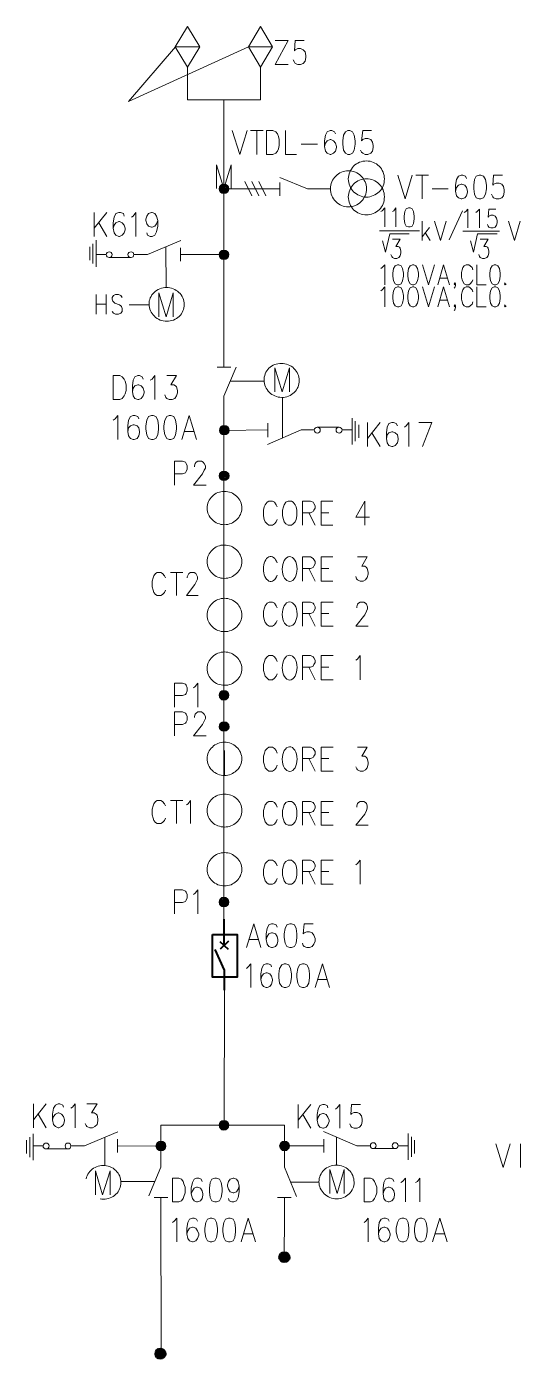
# Model space of a CAD drawing. Header units: millimetres. Extents: x -908 to 36, y -88 to 12791.
# Drawn here: x -644.91 to -642.56, y 12784.76 to 12791.09 of the extents above.
import ezdxf

# ---------------------------------------------------------------- set-up
doc = ezdxf.new("R2010")
doc.units = ezdxf.units.MM
doc.layers.add('PDF_Geometry', color=7, linetype='Continuous')
doc.layers.add('TEMP_ZONE', color=7, linetype='Continuous')

# ---------------------------------------------------------------- blocks, each defined once
blk = doc.blocks.new('A$C8f2d34b6')
at = {"layer": 'PDF_Geometry', "lineweight": 18}
for points in [[(0.419, 6.1867), (0.4756, 6.1867), (0.534, 6.1867), (0.4756, 6.1867), (0.534, 6.1867), (0.4756, 6.1867), (0.4173, 6.1867), (0.4756, 6.1867), (0.419, 6.1867), (0.4756, 6.09), (0.534, 6.1867), (0.4756, 6.2833), (0.419, 6.1867), (-0.151, 5.9283), (0.0723, 6.1867), (0.129, 6.1867), (0.0706, 6.1867), (0.129, 6.09)], [(0.3023, 4.665), (0.3023, 5.935), (0.129, 5.935), (0.129, 6.09), (0.1873, 6.1867), (0.129, 6.1867), (0.1873, 6.1867), (0.129, 6.2833), (0.0706, 6.1867), (0.129, 6.1867), (0.1873, 6.1867), (0.129, 6.1867), (0.0723, 6.1867)], [(0.5456, 6.2167), (0.6073, 6.2167), (0.5456, 6.1033), (0.6073, 6.1033)], [(0.684, 6.2167), (0.6406, 6.2167), (0.6373, 6.1683), (0.6406, 6.1733), (0.654, 6.18), (0.6673, 6.18), (0.679, 6.1733), (0.689, 6.1633), (0.6923, 6.1467), (0.6923, 6.1367), (0.689, 6.12), (0.679, 6.1083), (0.6673, 6.1033), (0.654, 6.1033), (0.6406, 6.1083), (0.6373, 6.115), (0.6323, 6.125)], [(0.4756, 6.09), (0.4756, 5.935), (0.3023, 5.935)], [(0.3423, 5.79), (0.3773, 5.675), (0.4123, 5.79)], [(0.429, 5.79), (0.489, 5.79)], [(0.459, 5.79), (0.459, 5.675)], [(0.5956, 5.79), (0.5956, 5.675), (0.6473, 5.675)], [(0.8323, 5.7733), (0.829, 5.7833), (0.8156, 5.79), (0.8073, 5.79), (0.794, 5.7833), (0.7856, 5.7683), (0.7806, 5.74), (0.7806, 5.7133), (0.7856, 5.6917), (0.794, 5.6817), (0.8073, 5.675), (0.8106, 5.675), (0.824, 5.6817), (0.8323, 5.6917), (0.8373, 5.7083), (0.8373, 5.7133), (0.8323, 5.73), (0.824, 5.74), (0.8106, 5.7467), (0.8073, 5.7467), (0.794, 5.74), (0.7856, 5.73), (0.7806, 5.7133)], [(1.004, 5.79), (0.9623, 5.79), (0.9573, 5.74), (0.9623, 5.7467), (0.974, 5.7517), (0.9873, 5.7517), (1.0006, 5.7467), (1.009, 5.735), (1.0123, 5.7183), (1.0123, 5.7083), (1.009, 5.6917), (1.0006, 5.6817), (0.9873, 5.675), (0.974, 5.675), (0.9623, 5.6817), (0.9573, 5.6867), (0.9523, 5.6967)], [(0.669, 5.725), (0.7473, 5.725)], [(1.129, 5.5783), (1.164, 5.465), (1.1973, 5.5783)], [(1.2156, 5.5783), (1.2756, 5.5783)], [(1.2456, 5.5783), (1.2456, 5.465)], [(1.4556, 5.5617), (1.4506, 5.5733), (1.439, 5.5783), (1.4306, 5.5783), (1.4173, 5.5733), (1.409, 5.5567), (1.404, 5.53), (1.404, 5.5017), (1.409, 5.48), (1.4173, 5.47), (1.4306, 5.465), (1.434, 5.465), (1.4473, 5.47), (1.4556, 5.48), (1.4606, 5.4967), (1.4606, 5.5017), (1.4556, 5.5183), (1.4473, 5.53), (1.434, 5.535), (1.4306, 5.535), (1.4173, 5.53), (1.409, 5.5183), (1.404, 5.5017)], [(1.6273, 5.5783), (1.584, 5.5783), (1.5806, 5.53), (1.584, 5.535), (1.5973, 5.54), (1.6106, 5.54), (1.624, 5.535), (1.6323, 5.5233), (1.6356, 5.5083), (1.6356, 5.4967), (1.6323, 5.48), (1.624, 5.47), (1.6106, 5.465), (1.5973, 5.465), (1.584, 5.47), (1.5806, 5.475), (1.5756, 5.4867)], [(0.569, 5.5133), (0.3023, 5.5133)], [(0.4356, 5.48), (0.4023, 5.5467)], [(0.469, 5.48), (0.4356, 5.5467)], [(0.5023, 5.48), (0.469, 5.5467)], [(0.569, 5.48), (0.569, 5.5433)], [(1.2923, 5.5133), (1.369, 5.5133)], [(-0.3144, 5.2867), (-0.3144, 5.4)], [(-0.2544, 5.4), (-0.3144, 5.325)], [(-0.1727, 5.3833), (-0.176, 5.395), (-0.1894, 5.4), (-0.1977, 5.4), (-0.211, 5.395), (-0.2194, 5.3783), (-0.2244, 5.3517), (-0.2244, 5.325), (-0.2194, 5.3033), (-0.211, 5.2917), (-0.1977, 5.2867), (-0.1944, 5.2867), (-0.181, 5.2917), (-0.1727, 5.3033), (-0.1677, 5.3183), (-0.1677, 5.325), (-0.1727, 5.34), (-0.181, 5.3517), (-0.1944, 5.3567), (-0.1977, 5.3567), (-0.211, 5.3517), (-0.2194, 5.34), (-0.2244, 5.325)], [(-0.1377, 5.3783), (-0.1294, 5.3833), (-0.116, 5.4), (-0.116, 5.2867)], [(-0.0127, 5.3617), (-0.0177, 5.3467), (-0.026, 5.335), (-0.0394, 5.33), (-0.0427, 5.33), (-0.056, 5.335), (-0.0644, 5.3467), (-0.0694, 5.3617), (-0.0694, 5.3683), (-0.0644, 5.3833), (-0.056, 5.395), (-0.0427, 5.4), (-0.0394, 5.4), (-0.026, 5.395), (-0.0177, 5.3833), (-0.0127, 5.3617), (-0.0127, 5.335), (-0.0177, 5.3083), (-0.026, 5.2917), (-0.0394, 5.2867), (-0.0477, 5.2867), (-0.061, 5.2917), (-0.0644, 5.3033)], [(1.049, 5.405), (1.0556, 5.4083), (1.0673, 5.4217), (1.0673, 5.3317)], [(1.104, 5.405), (1.1106, 5.4083), (1.1206, 5.4217), (1.1206, 5.3317)], [(-0.2927, 5.3517), (-0.2544, 5.2867)], [(1.2456, 5.2667), (1.2456, 5.3583)], [(1.2806, 5.3283), (1.2456, 5.285)], [(1.304, 5.3583), (1.3323, 5.2667), (1.359, 5.3583)], [(1.6556, 5.3583), (1.684, 5.2667), (1.7106, 5.3583)], [(-0.306, 5.2683), (-0.306, 5.1417)], [(0.0973, 5.2667), (-0.061, 5.2), (-0.126, 5.2)], [(1.2606, 5.3017), (1.284, 5.2667)], [(1.439, 5.3117), (1.6123, 5.3117)], [(-0.336, 5.2367), (-0.336, 5.1733)], [(-0.321, 5.2517), (-0.321, 5.1583)], [(-0.306, 5.2), (-0.2577, 5.2)], [(0.0256, 5.2367), (0.0273, 5.0417)], [(0.0956, 5.2317), (0.0956, 5.1683)], [(0.0956, 5.2), (0.3023, 5.2)], [(-0.1394, 5.1867), (-0.2427, 5.1867)], [(1.049, 5.1333), (1.0556, 5.1383), (1.0673, 5.1517), (1.0673, 5.0567)], [(1.2473, 5.1517), (1.2756, 5.0567), (1.304, 5.1517)], [(1.319, 5.0567), (1.3473, 5.1517), (1.3756, 5.0567)], [(1.4856, 5.1283), (1.4823, 5.1383), (1.474, 5.1467), (1.4673, 5.1517), (1.454, 5.1517), (1.4456, 5.1467), (1.439, 5.1383), (1.4356, 5.1283), (1.4323, 5.115), (1.4323, 5.0933), (1.4356, 5.08), (1.439, 5.0717), (1.4456, 5.0617), (1.454, 5.0567), (1.4673, 5.0567), (1.474, 5.0617), (1.4823, 5.0717), (1.4856, 5.08)], [(1.5056, 5.1517), (1.5056, 5.0567), (1.549, 5.0567)], [(1.329, 5.0883), (1.364, 5.0883)], [(1.404, 5.0617), (1.4006, 5.0567), (1.3973, 5.0617), (1.4006, 5.0667), (1.404, 5.0617), (1.404, 5.0533), (1.4006, 5.0433), (1.3973, 5.04)], [(1.6406, 5.0667), (1.6373, 5.0617), (1.6406, 5.0567), (1.644, 5.0617)], [(-0.306, 4.9167), (-0.306, 5.01)], [(-0.2577, 5.01), (-0.2577, 4.9167)], [(-0.181, 4.9967), (-0.1877, 5.005), (-0.1994, 5.01), (-0.2127, 5.01), (-0.2227, 5.005), (-0.2294, 4.9967), (-0.2294, 4.9883), (-0.226, 4.9783), (-0.2227, 4.975), (-0.216, 4.97), (-0.1944, 4.9617), (-0.1877, 4.9567), (-0.1844, 4.9533), (-0.181, 4.9433), (-0.181, 4.93), (-0.1877, 4.9217), (-0.1994, 4.9167), (-0.2127, 4.9167), (-0.2227, 4.9217), (-0.2294, 4.93)], [(-0.0077, 4.905), (-0.0077, 5.0183), (0.0273, 4.905), (0.0606, 5.0183), (0.0606, 4.905)], [(1.049, 5.0283), (1.0556, 5.0333), (1.0673, 5.0467), (1.0673, 4.9517)], [(1.2473, 5.0467), (1.2756, 4.9517), (1.304, 5.0467)], [(1.319, 4.9517), (1.3473, 5.0467), (1.3756, 4.9517)], [(1.4856, 5.0233), (1.4823, 5.0333), (1.474, 5.0417), (1.4673, 5.0467), (1.454, 5.0467), (1.4456, 5.0417), (1.439, 5.0333), (1.4356, 5.0233), (1.4323, 5.01), (1.4323, 4.9883), (1.4356, 4.975), (1.439, 4.965), (1.4456, 4.9567), (1.454, 4.9517), (1.4673, 4.9517), (1.474, 4.9567), (1.4823, 4.965), (1.4856, 4.975)], [(1.5056, 5.0467), (1.5056, 4.9517), (1.549, 4.9517)], [(-0.306, 4.965), (-0.2577, 4.965)], [(-0.0544, 4.9617), (-0.1477, 4.9617)], [(1.329, 4.9833), (1.364, 4.9833)], [(1.404, 4.9567), (1.4006, 4.9517), (1.3973, 4.9567), (1.4006, 4.9617), (1.404, 4.9567), (1.404, 4.9483), (1.4006, 4.9383), (1.3973, 4.935)], [(1.6406, 4.9617), (1.6373, 4.9567), (1.6406, 4.9517), (1.644, 4.9567)], [(-0.081, 4.6083), (-0.086, 4.62), (-0.0994, 4.625), (-0.1077, 4.625), (-0.121, 4.62), (-0.1294, 4.6033), (-0.1327, 4.5767), (-0.1327, 4.55), (-0.1294, 4.5283), (-0.121, 4.5167), (-0.1077, 4.5117), (-0.1027, 4.5117), (-0.091, 4.5167), (-0.081, 4.5283), (-0.0777, 4.5433), (-0.0777, 4.55), (-0.081, 4.565), (-0.091, 4.5767), (-0.1027, 4.5817), (-0.1077, 4.5817), (-0.121, 4.5767), (-0.1294, 4.565), (-0.1327, 4.55)], [(-0.0477, 4.6033), (-0.0394, 4.6083), (-0.026, 4.625), (-0.026, 4.5117)], [(0.0306, 4.625), (0.0773, 4.625), (0.0506, 4.5817), (0.064, 4.5817), (0.0723, 4.5767), (0.0773, 4.5717), (0.0823, 4.555), (0.0823, 4.5433), (0.0773, 4.5283), (0.069, 4.5167), (0.0556, 4.5117), (0.0423, 4.5117), (0.0306, 4.5167), (0.0256, 4.5217), (0.0206, 4.5333)], [(0.2706, 4.665), (0.3356, 4.665)], [(0.3606, 4.665), (0.3023, 4.5267), (0.3023, 2.0417)], [(0.544, 4.5483), (0.544, 4.6617), (0.579, 4.5483), (0.614, 4.6617), (0.614, 4.5483)], [(0.3323, 4.5983), (0.494, 4.5983)], [(0.5806, 4.3283), (0.5806, 4.5233)], [(-0.2244, 4.4133), (-0.2144, 4.42), (-0.2027, 4.435), (-0.2027, 4.3217)], [(-0.1027, 4.42), (-0.1077, 4.43), (-0.121, 4.435), (-0.1294, 4.435), (-0.1427, 4.43), (-0.151, 4.4133), (-0.1544, 4.3867), (-0.1544, 4.36), (-0.151, 4.3383), (-0.1427, 4.3267), (-0.1294, 4.3217), (-0.1244, 4.3217), (-0.111, 4.3267), (-0.1027, 4.3383), (-0.0994, 4.355), (-0.0994, 4.36), (-0.1027, 4.3767), (-0.111, 4.3867), (-0.1244, 4.3917), (-0.1294, 4.3917), (-0.1427, 4.3867), (-0.151, 4.3767), (-0.1544, 4.36)], [(0.1023, 4.3217), (0.1373, 4.435), (0.1723, 4.3217)], [(0.5106, 4.3667), (0.304, 4.365)], [(0.509, 4.2983), (0.669, 4.3667), (0.7323, 4.3667)], [(0.5106, 4.3333), (0.5106, 4.3983)], [(0.7456, 4.38), (0.8506, 4.38)], [(0.9123, 4.3667), (0.864, 4.3667)], [(0.9123, 4.2983), (0.9123, 4.4233)], [(0.9273, 4.3133), (0.9273, 4.4083)], [(0.944, 4.33), (0.944, 4.3917)], [(0.9856, 4.2883), (0.9856, 4.4017)], [(1.0456, 4.4017), (0.9856, 4.3267)], [(1.1273, 4.3867), (1.1223, 4.3967), (1.109, 4.4017), (1.1006, 4.4017), (1.0873, 4.3967), (1.079, 4.38), (1.0756, 4.3533), (1.0756, 4.3267), (1.079, 4.305), (1.0873, 4.2933), (1.1006, 4.2883), (1.1056, 4.2883), (1.1173, 4.2933), (1.1273, 4.305), (1.1306, 4.3217), (1.1306, 4.3267), (1.1273, 4.3433), (1.1173, 4.3533), (1.1056, 4.3583), (1.1006, 4.3583), (1.0873, 4.3533), (1.079, 4.3433), (1.0756, 4.3267)], [(1.1606, 4.38), (1.169, 4.3867), (1.1823, 4.4017), (1.1823, 4.2883)], [(1.229, 4.4017), (1.2906, 4.4017), (1.2473, 4.2883)], [(0.1156, 4.36), (0.159, 4.36)], [(1.0056, 4.3533), (1.0456, 4.2883)], [(0.0673, 4.105), (0.0673, 4.2183), (0.1056, 4.2183), (0.119, 4.2133), (0.1223, 4.2067), (0.1273, 4.1967), (0.1273, 4.18), (0.1223, 4.17), (0.119, 4.1633), (0.1056, 4.1583), (0.0673, 4.1583)], [(0.1623, 4.1917), (0.1623, 4.1967), (0.1656, 4.2067), (0.1706, 4.2133), (0.179, 4.2183), (0.1956, 4.2183), (0.204, 4.2133), (0.209, 4.2067), (0.214, 4.1967), (0.214, 4.185), (0.209, 4.175), (0.2006, 4.1583), (0.1573, 4.105), (0.2173, 4.105)], [(0.5556, 4.0017), (0.5506, 4.0117), (0.5423, 4.0233), (0.534, 4.0283), (0.5156, 4.0283), (0.5073, 4.0233), (0.499, 4.0117), (0.494, 4.0017), (0.4906, 3.985), (0.4906, 3.9583), (0.494, 3.9417), (0.499, 3.93), (0.5073, 3.92), (0.5156, 3.915), (0.534, 3.915), (0.5423, 3.92), (0.5506, 3.93), (0.5556, 3.9417)], [(0.6756, 3.915), (0.6756, 4.0283), (0.714, 4.0283), (0.7273, 4.0233), (0.7306, 4.0167), (0.7356, 4.0067), (0.7356, 3.995), (0.7306, 3.985), (0.7273, 3.98), (0.714, 3.9733), (0.6756, 3.9733)], [(0.8206, 3.915), (0.7656, 3.915), (0.7656, 4.0283), (0.8206, 4.0283)], [(0.9723, 3.915), (0.9723, 4.0283), (0.929, 3.9517), (0.994, 3.9517)], [(0.7056, 3.9733), (0.7356, 3.915)], [(0.7656, 3.9733), (0.8006, 3.9733)], [(0.6756, 3.6483), (0.6756, 3.7633), (0.714, 3.7633), (0.7273, 3.7567), (0.7306, 3.7517), (0.7356, 3.7417), (0.7356, 3.73), (0.7306, 3.72), (0.7273, 3.7133), (0.714, 3.7083), (0.6756, 3.7083)], [(0.8206, 3.6483), (0.7656, 3.6483), (0.7656, 3.7633), (0.8206, 3.7633)], [(0.9373, 3.7633), (0.984, 3.7633), (0.959, 3.72), (0.9723, 3.72), (0.9806, 3.7133), (0.984, 3.7083), (0.989, 3.6917), (0.989, 3.6817), (0.984, 3.665), (0.9756, 3.655), (0.964, 3.6483), (0.9506, 3.6483), (0.9373, 3.655), (0.9323, 3.66), (0.929, 3.67)], [(0.024, 3.6633), (0.019, 3.6733), (0.0106, 3.685), (0.0023, 3.69), (-0.0144, 3.69), (-0.0227, 3.685), (-0.031, 3.6733), (-0.0344, 3.6633), (-0.0394, 3.6483), (-0.0394, 3.6217), (-0.0344, 3.605), (-0.031, 3.595), (-0.0227, 3.585), (-0.0144, 3.58), (0.0023, 3.58), (0.0106, 3.585), (0.019, 3.595), (0.024, 3.605)], [(0.049, 3.69), (0.1073, 3.69)], [(0.0773, 3.69), (0.0773, 3.58)], [(0.1273, 3.6633), (0.1273, 3.6683), (0.1323, 3.6783), (0.1356, 3.685), (0.144, 3.69), (0.1606, 3.69), (0.169, 3.685), (0.1723, 3.6783), (0.1773, 3.6683), (0.1773, 3.6583), (0.1723, 3.6483), (0.164, 3.6317), (0.124, 3.58), (0.1806, 3.58)], [(0.7056, 3.7083), (0.7356, 3.6483)], [(0.7656, 3.7083), (0.8006, 3.7083)], [(0.5556, 3.5217), (0.5506, 3.5317), (0.5423, 3.5433), (0.534, 3.5483), (0.5173, 3.5483), (0.5073, 3.5433), (0.499, 3.5317), (0.4956, 3.5217), (0.4906, 3.505), (0.4906, 3.4783), (0.4956, 3.4617), (0.499, 3.4517), (0.5073, 3.44), (0.5173, 3.435), (0.534, 3.435), (0.5423, 3.44), (0.5506, 3.4517), (0.5556, 3.4617)], [(0.6756, 3.435), (0.6756, 3.5483), (0.714, 3.5483), (0.7273, 3.5433), (0.7306, 3.5383), (0.7356, 3.5267), (0.7356, 3.5167), (0.7306, 3.505), (0.7273, 3.5), (0.714, 3.495), (0.6756, 3.495)], [(0.8223, 3.435), (0.7656, 3.435), (0.7656, 3.5483), (0.8223, 3.5483)], [(0.934, 3.5217), (0.934, 3.5267), (0.9373, 3.5383), (0.9423, 3.5433), (0.9506, 3.5483), (0.9673, 3.5483), (0.9756, 3.5433), (0.9806, 3.5383), (0.9856, 3.5267), (0.9856, 3.5167), (0.9806, 3.505), (0.9723, 3.4883), (0.929, 3.435), (0.989, 3.435)], [(0.7056, 3.495), (0.7356, 3.435)], [(0.7656, 3.495), (0.8006, 3.495)], [(0.5556, 3.2667), (0.5506, 3.2783), (0.5423, 3.2883), (0.534, 3.295), (0.5156, 3.295), (0.5073, 3.2883), (0.499, 3.2783), (0.4956, 3.2667), (0.4906, 3.2517), (0.4906, 3.2233), (0.4956, 3.2083), (0.499, 3.1967), (0.5073, 3.1867), (0.5156, 3.18), (0.534, 3.18), (0.5423, 3.1867), (0.5506, 3.1967), (0.5556, 3.2083)], [(0.6756, 3.18), (0.6756, 3.295), (0.714, 3.295), (0.7273, 3.2883), (0.7306, 3.2833), (0.7356, 3.2733), (0.7356, 3.2617), (0.7306, 3.2517), (0.7273, 3.245), (0.714, 3.24), (0.6756, 3.24)], [(0.8223, 3.18), (0.7656, 3.18), (0.7656, 3.295), (0.8223, 3.295)], [(0.929, 3.2733), (0.9373, 3.2783), (0.9506, 3.295), (0.9506, 3.18)], [(0.7056, 3.24), (0.7356, 3.18)], [(0.7656, 3.24), (0.8006, 3.24)], [(0.0673, 3.05), (0.0673, 3.1633), (0.1056, 3.1633), (0.119, 3.1583), (0.1223, 3.1533), (0.1273, 3.1417), (0.1273, 3.1267), (0.1223, 3.115), (0.119, 3.11), (0.1056, 3.105), (0.0673, 3.105)], [(0.1573, 3.1417), (0.1656, 3.1483), (0.179, 3.1633), (0.179, 3.05)], [(0.0673, 2.9133), (0.0673, 3.0267), (0.1056, 3.0267), (0.119, 3.0217), (0.1223, 3.0167), (0.1273, 3.005), (0.1273, 2.9883), (0.1223, 2.9783), (0.119, 2.9733), (0.1056, 2.9667), (0.0673, 2.9667)], [(0.1623, 3), (0.1623, 3.005), (0.1656, 3.0167), (0.1706, 3.0217), (0.179, 3.0267), (0.1956, 3.0267), (0.204, 3.0217), (0.209, 3.0167), (0.214, 3.005), (0.214, 2.995), (0.209, 2.9833), (0.2006, 2.9667), (0.1573, 2.9133), (0.2173, 2.9133)], [(0.5556, 2.8317), (0.5506, 2.8433), (0.5423, 2.8533), (0.534, 2.86), (0.5156, 2.86), (0.5073, 2.8533), (0.499, 2.8433), (0.4956, 2.8317), (0.4906, 2.8167), (0.4906, 2.7883), (0.4956, 2.7733), (0.499, 2.7617), (0.5073, 2.7517), (0.5156, 2.745), (0.534, 2.745), (0.5423, 2.7517), (0.5506, 2.7617), (0.5556, 2.7733)], [(0.6756, 2.745), (0.6756, 2.86), (0.714, 2.86), (0.7273, 2.8533), (0.7306, 2.8483), (0.7356, 2.8383), (0.7356, 2.8267), (0.7306, 2.8167), (0.7273, 2.81), (0.714, 2.805), (0.6756, 2.805)], [(0.8223, 2.745), (0.7656, 2.745), (0.7656, 2.86), (0.8223, 2.86)], [(0.9373, 2.86), (0.984, 2.86), (0.959, 2.8167), (0.9723, 2.8167), (0.9806, 2.81), (0.984, 2.805), (0.989, 2.7883), (0.989, 2.7783), (0.984, 2.7617), (0.9756, 2.7517), (0.964, 2.745), (0.9506, 2.745), (0.9373, 2.7517), (0.934, 2.7567), (0.929, 2.7667)], [(0.3056, 2.8433), (0.3056, 2.7267)], [(0.7056, 2.805), (0.7356, 2.745)], [(0.7656, 2.805), (0.8006, 2.805)], [(0.024, 2.58), (0.019, 2.59), (0.0106, 2.6017), (0.0023, 2.6067), (-0.0144, 2.6067), (-0.0227, 2.6017), (-0.031, 2.59), (-0.0344, 2.58), (-0.0394, 2.565), (-0.0394, 2.5383), (-0.0344, 2.5217), (-0.031, 2.5117), (-0.0227, 2.5017), (-0.0144, 2.4967), (0.0023, 2.4967), (0.0106, 2.5017), (0.019, 2.5117), (0.024, 2.5217)], [(0.049, 2.6067), (0.1073, 2.6067)], [(0.0773, 2.6067), (0.0773, 2.4967)], [(0.124, 2.585), (0.1323, 2.59), (0.144, 2.6067), (0.144, 2.4967)], [(0.5556, 2.575), (0.5506, 2.585), (0.5423, 2.5967), (0.534, 2.6017), (0.5156, 2.6017), (0.5073, 2.5967), (0.499, 2.585), (0.4956, 2.575), (0.4906, 2.5583), (0.4906, 2.5317), (0.4956, 2.515), (0.499, 2.505), (0.5073, 2.4933), (0.5156, 2.4883), (0.534, 2.4883), (0.5423, 2.4933), (0.5506, 2.505), (0.5556, 2.515)], [(0.6756, 2.4883), (0.6756, 2.6017), (0.714, 2.6017), (0.7273, 2.5967), (0.7306, 2.5917), (0.7356, 2.58), (0.7356, 2.57), (0.7306, 2.5583), (0.7273, 2.5533), (0.714, 2.5483), (0.6756, 2.5483)], [(0.8223, 2.4883), (0.7656, 2.4883), (0.7656, 2.6017), (0.8223, 2.6017)], [(0.934, 2.575), (0.934, 2.58), (0.9373, 2.5917), (0.9423, 2.5967), (0.9506, 2.6017), (0.9673, 2.6017), (0.9756, 2.5967), (0.9806, 2.5917), (0.984, 2.58), (0.984, 2.57), (0.9806, 2.5583), (0.9723, 2.5417), (0.929, 2.4883), (0.989, 2.4883)], [(0.7056, 2.5483), (0.7356, 2.4883)], [(0.7656, 2.5483), (0.8006, 2.5483)], [(0.5556, 2.295), (0.5506, 2.3067), (0.5423, 2.3167), (0.534, 2.3217), (0.5156, 2.3217), (0.5073, 2.3167), (0.499, 2.3067), (0.4956, 2.295), (0.4906, 2.2783), (0.4906, 2.2517), (0.4956, 2.235), (0.499, 2.225), (0.5073, 2.2133), (0.5156, 2.2083), (0.534, 2.2083), (0.5423, 2.2133), (0.5506, 2.225), (0.5556, 2.235)], [(0.6756, 2.2083), (0.6756, 2.3217), (0.714, 2.3217), (0.7273, 2.3167), (0.7306, 2.3117), (0.7356, 2.3), (0.7356, 2.29), (0.7306, 2.2783), (0.7273, 2.2733), (0.714, 2.2683), (0.6756, 2.2683)], [(0.8223, 2.2083), (0.7656, 2.2083), (0.7656, 2.3217), (0.8223, 2.3217)], [(0.929, 2.3), (0.9373, 2.3067), (0.9506, 2.3217), (0.9506, 2.2083)], [(0.7056, 2.2683), (0.7356, 2.2083)], [(0.7656, 2.2683), (0.8006, 2.2683)], [(0.0673, 2.0667), (0.0673, 2.1817), (0.1056, 2.1817), (0.119, 2.175), (0.1223, 2.17), (0.1273, 2.16), (0.1273, 2.1433), (0.1223, 2.1317), (0.119, 2.1267), (0.1056, 2.1217), (0.0673, 2.1217)], [(0.1573, 2.16), (0.1656, 2.165), (0.179, 2.1817), (0.179, 2.0667)], [(0.409, 1.9067), (0.444, 2.02), (0.4773, 1.9067)], [(0.5556, 2.0033), (0.5506, 2.015), (0.5373, 2.02), (0.529, 2.02), (0.5156, 2.015), (0.5073, 1.9983), (0.504, 1.9717), (0.504, 1.945), (0.5073, 1.9233), (0.5156, 1.9117), (0.529, 1.9067), (0.534, 1.9067), (0.5473, 1.9117), (0.5556, 1.9233), (0.559, 1.9383), (0.559, 1.945), (0.5556, 1.96), (0.5473, 1.9717), (0.534, 1.9767), (0.529, 1.9767), (0.5156, 1.9717), (0.5073, 1.96), (0.504, 1.945)], [(0.7273, 2.02), (0.684, 2.02), (0.679, 1.9717), (0.684, 1.9767), (0.6973, 1.9817), (0.709, 1.9817), (0.7223, 1.9767), (0.7306, 1.9667), (0.7356, 1.95), (0.7356, 1.9383), (0.7306, 1.9233), (0.7223, 1.9117), (0.709, 1.9067), (0.6973, 1.9067), (0.684, 1.9117), (0.679, 1.9167), (0.6756, 1.9283)], [(0.4223, 1.945), (0.4656, 1.945)], [(0.409, 1.8083), (0.4173, 1.815), (0.4306, 1.83), (0.4306, 1.7167)], [(0.529, 1.815), (0.5256, 1.825), (0.5123, 1.83), (0.504, 1.83), (0.4906, 1.825), (0.4823, 1.8083), (0.4773, 1.7817), (0.4773, 1.755), (0.4823, 1.7333), (0.4906, 1.7217), (0.504, 1.7167), (0.5073, 1.7167), (0.5206, 1.7217), (0.529, 1.7333), (0.534, 1.75), (0.534, 1.755), (0.529, 1.7717), (0.5206, 1.7817), (0.5073, 1.7867), (0.504, 1.7867), (0.4906, 1.7817), (0.4823, 1.7717), (0.4773, 1.755)], [(0.7356, 1.7167), (0.7706, 1.83), (0.804, 1.7167)], [(0.749, 1.755), (0.7906, 1.755)], [(0.3056, 1.705), (0.304, 1.0633)], [(-0.6027, 1.05), (-0.6027, 1.165)], [(-0.5427, 1.165), (-0.6027, 1.0883)], [(-0.461, 1.1483), (-0.4644, 1.1583), (-0.4777, 1.165), (-0.486, 1.165), (-0.4994, 1.1583), (-0.5077, 1.1433), (-0.5127, 1.115), (-0.5127, 1.0883), (-0.5077, 1.0667), (-0.4994, 1.0567), (-0.486, 1.05), (-0.4827, 1.05), (-0.4694, 1.0567), (-0.461, 1.0667), (-0.456, 1.0833), (-0.456, 1.0883), (-0.461, 1.105), (-0.4694, 1.115), (-0.4827, 1.1217), (-0.486, 1.1217), (-0.4994, 1.115), (-0.5077, 1.105), (-0.5127, 1.0883)], [(-0.426, 1.1433), (-0.4177, 1.1483), (-0.4044, 1.165), (-0.4044, 1.05)], [(-0.3494, 1.165), (-0.301, 1.165), (-0.3277, 1.1217), (-0.3144, 1.1217), (-0.306, 1.115), (-0.301, 1.11), (-0.2977, 1.0933), (-0.2977, 1.0833), (-0.301, 1.0667), (-0.311, 1.0567), (-0.3227, 1.05), (-0.336, 1.05), (-0.3494, 1.0567), (-0.3527, 1.0617), (-0.3577, 1.0717)], [(0.6556, 1.0483), (0.6556, 1.1617)], [(0.7156, 1.1617), (0.6556, 1.0867)], [(0.7973, 1.145), (0.794, 1.1567), (0.7806, 1.1617), (0.7723, 1.1617), (0.759, 1.1567), (0.7506, 1.14), (0.7456, 1.1133), (0.7456, 1.0867), (0.7506, 1.065), (0.759, 1.0533), (0.7723, 1.0483), (0.7756, 1.0483), (0.789, 1.0533), (0.7973, 1.065), (0.8023, 1.08), (0.8023, 1.0867), (0.7973, 1.1017), (0.789, 1.1133), (0.7756, 1.1183), (0.7723, 1.1183), (0.759, 1.1133), (0.7506, 1.1017), (0.7456, 1.0867)], [(0.8323, 1.14), (0.8406, 1.145), (0.854, 1.1617), (0.854, 1.0483)], [(0.9523, 1.1617), (0.909, 1.1617), (0.9056, 1.1133), (0.909, 1.1183), (0.9223, 1.1233), (0.9356, 1.1233), (0.9473, 1.1183), (0.9573, 1.1083), (0.9606, 1.0917), (0.9606, 1.08), (0.9573, 1.065), (0.9473, 1.0533), (0.9356, 1.0483), (0.9223, 1.0483), (0.909, 1.0533), (0.9056, 1.0583), (0.9006, 1.07)], [(-0.581, 1.115), (-0.5427, 1.05)], [(0.6773, 1.1133), (0.7156, 1.0483)], [(-0.6044, 0.8967), (-0.6044, 1.0217)], [(-0.2027, 1.0317), (-0.361, 0.965), (-0.426, 0.965)], [(-0.0544, 0.7267), (0.0023, 0.8633), (0.0023, 1.0633), (0.5906, 1.0633), (0.5906, 0.8633), (0.6473, 0.725)], [(0.999, 0.965), (0.934, 0.965), (0.7756, 1.0333)], [(1.179, 0.8983), (1.179, 1.0233)], [(-0.636, 0.9283), (-0.636, 0.9917)], [(-0.621, 0.9117), (-0.621, 1.0067)], [(-0.2644, 1.005), (-0.2644, 0.8717)], [(-0.2044, 0.9333), (-0.2044, 0.9967)], [(-0.2044, 0.965), (0.0023, 0.9633)], [(0.7773, 0.965), (0.5906, 0.965)], [(0.7773, 0.9333), (0.7773, 0.9967)], [(0.8373, 1.0067), (0.8373, 0.8733)], [(1.0123, 0.9517), (1.1156, 0.9517)], [(1.194, 0.9133), (1.194, 1.0083)], [(1.209, 0.9283), (1.209, 0.9917)], [(1.5956, 0.975), (1.6306, 0.8617), (1.664, 0.975)], [(1.7123, 0.975), (1.7123, 0.8617)], [(-0.3077, 0.7317), (-0.3077, 0.8467), (-0.2744, 0.7317), (-0.2394, 0.8467), (-0.2394, 0.7317)], [(0.8056, 0.7383), (0.8056, 0.8533), (0.8406, 0.7383), (0.874, 0.8533), (0.874, 0.7383)], [(-0.026, 0.795), (-0.1877, 0.795)], [(0.199, 0.795), (0.194, 0.8067), (0.1823, 0.8117), (0.1723, 0.8117), (0.1606, 0.8067), (0.1523, 0.79), (0.1473, 0.7633), (0.1473, 0.7367), (0.1523, 0.715), (0.1606, 0.7033), (0.1723, 0.6983), (0.1773, 0.6983), (0.1906, 0.7033), (0.199, 0.715), (0.2023, 0.73), (0.2023, 0.7367), (0.199, 0.7517), (0.1906, 0.7633), (0.1773, 0.7683), (0.1723, 0.7683), (0.1606, 0.7633), (0.1523, 0.7517), (0.1473, 0.7367)], [(0.3756, 0.7733), (0.3706, 0.7583), (0.3623, 0.7467), (0.349, 0.7417), (0.3456, 0.7417), (0.3323, 0.7467), (0.324, 0.7583), (0.319, 0.7733), (0.319, 0.78), (0.324, 0.795), (0.3323, 0.8067), (0.3456, 0.8117), (0.349, 0.8117), (0.3623, 0.8067), (0.3706, 0.795), (0.3756, 0.7733), (0.3756, 0.7467), (0.3706, 0.72), (0.3623, 0.7033), (0.349, 0.6983), (0.3406, 0.6983), (0.3273, 0.7033), (0.324, 0.715)], [(0.6206, 0.7917), (0.754, 0.7917)], [(1.1106, 0.795), (1.1056, 0.8067), (1.0923, 0.8117), (1.084, 0.8117), (1.0706, 0.8067), (1.0623, 0.79), (1.059, 0.7633), (1.059, 0.7367), (1.0623, 0.715), (1.0706, 0.7033), (1.084, 0.6983), (1.089, 0.6983), (1.1006, 0.7033), (1.1106, 0.715), (1.114, 0.73), (1.114, 0.7367), (1.1106, 0.7517), (1.1006, 0.7633), (1.089, 0.7683), (1.084, 0.7683), (1.0706, 0.7633), (1.0623, 0.7517), (1.059, 0.7367)], [(1.144, 0.79), (1.1523, 0.795), (1.1656, 0.8117), (1.1656, 0.6983)], [(1.214, 0.79), (1.2223, 0.795), (1.234, 0.8117), (1.234, 0.6983)], [(0.0356, 0.72), (-0.0294, 0.72)], [(0.0023, 0.72), (0.004, -0.0233)], [(0.6223, 0.72), (0.5573, 0.72)], [(0.5906, 0.72), (0.5906, 0.5817)], [(0.0573, 0.6), (0.0656, 0.6067), (0.079, 0.6217), (0.079, 0.5083)], [(0.1773, 0.6067), (0.1723, 0.6167), (0.1606, 0.6217), (0.1523, 0.6217), (0.139, 0.6167), (0.1306, 0.6), (0.1256, 0.5733), (0.1256, 0.5467), (0.1306, 0.525), (0.139, 0.5133), (0.1523, 0.5083), (0.1556, 0.5083), (0.169, 0.5133), (0.1773, 0.525), (0.1823, 0.54), (0.1823, 0.5467), (0.1773, 0.5617), (0.169, 0.5733), (0.1556, 0.5783), (0.1523, 0.5783), (0.139, 0.5733), (0.1306, 0.5617), (0.1256, 0.5467)], [(0.384, 0.5083), (0.4173, 0.6217), (0.4523, 0.5083)], [(0.5906, 0.6283), (0.589, 0.4367)], [(0.969, 0.6), (0.9773, 0.6067), (0.989, 0.6217), (0.989, 0.5083)], [(1.089, 0.6067), (1.084, 0.6167), (1.0706, 0.6217), (1.0623, 0.6217), (1.0506, 0.6167), (1.0406, 0.6), (1.0373, 0.5733), (1.0373, 0.5467), (1.0406, 0.525), (1.0506, 0.5133), (1.0623, 0.5083), (1.0673, 0.5083), (1.0806, 0.5133), (1.089, 0.525), (1.0923, 0.54), (1.0923, 0.5467), (1.089, 0.5617), (1.0806, 0.5733), (1.0673, 0.5783), (1.0623, 0.5783), (1.0506, 0.5733), (1.0406, 0.5617), (1.0373, 0.5467)], [(1.294, 0.5083), (1.329, 0.6217), (1.364, 0.5083)], [(0.3956, 0.5467), (0.439, 0.5467)], [(1.3073, 0.5467), (1.3506, 0.5467)]]:
    blk.add_lwpolyline(points, dxfattribs=at)
for points in [[(0.5056, 5.675), (0.5056, 5.79), (0.5356, 5.79), (0.549, 5.7833), (0.5573, 5.7733), (0.5623, 5.7617), (0.5656, 5.7467), (0.5656, 5.7183), (0.5623, 5.7033), (0.5573, 5.6917), (0.549, 5.6817), (0.5356, 5.675)], [(0.8923, 5.79), (0.8806, 5.7833), (0.8706, 5.7683), (0.8673, 5.74), (0.8673, 5.725), (0.8706, 5.6967), (0.8806, 5.6817), (0.8923, 5.675), (0.9006, 5.675), (0.914, 5.6817), (0.9223, 5.6967), (0.9273, 5.725), (0.9273, 5.74), (0.9223, 5.7683), (0.914, 5.7833), (0.9006, 5.79)], [(1.5156, 5.5783), (1.5023, 5.5733), (1.494, 5.5567), (1.4906, 5.53), (1.4906, 5.5133), (1.494, 5.4867), (1.5023, 5.47), (1.5156, 5.465), (1.524, 5.465), (1.5373, 5.47), (1.5456, 5.4867), (1.5506, 5.5133), (1.5506, 5.53), (1.5456, 5.5567), (1.5373, 5.5733), (1.524, 5.5783)], [(1.1806, 5.4217), (1.169, 5.4183), (1.1623, 5.405), (1.159, 5.3833), (1.159, 5.37), (1.1623, 5.3483), (1.169, 5.335), (1.1806, 5.3317), (1.1873, 5.3317), (1.1973, 5.335), (1.204, 5.3483), (1.2073, 5.37), (1.2073, 5.3833), (1.204, 5.405), (1.1973, 5.4183), (1.1873, 5.4217)], [(1.374, 5.27), (1.4373, 5.4083)], [(1.4623, 5.3267), (1.4623, 5.4167), (1.4523, 5.405), (1.4456, 5.4), (1.4523, 5.405), (1.4623, 5.4167)], [(1.5173, 5.3267), (1.5173, 5.4167), (1.5073, 5.405), (1.5006, 5.4), (1.5073, 5.405), (1.5173, 5.4167)], [(1.5556, 5.3433), (1.559, 5.335), (1.5623, 5.33), (1.5723, 5.3267), (1.5823, 5.3267), (1.5923, 5.33), (1.599, 5.34), (1.6023, 5.3517), (1.6023, 5.3617), (1.599, 5.3733), (1.5923, 5.3833), (1.5823, 5.3867), (1.5723, 5.3867), (1.5623, 5.3833), (1.559, 5.3783), (1.5623, 5.4167), (1.5956, 5.4167), (1.5623, 5.4167), (1.559, 5.3783), (1.5623, 5.3833), (1.5723, 5.3867), (1.5823, 5.3867), (1.5923, 5.3833), (1.599, 5.3733), (1.6023, 5.3617), (1.6023, 5.3517), (1.599, 5.34), (1.5923, 5.33), (1.5823, 5.3267), (1.5723, 5.3267), (1.5623, 5.33), (1.559, 5.335)], [(1.2323, 5.3133), (1.0423, 5.3133)], [(1.0906, 5.2983), (1.0706, 5.2117), (1.0573, 5.265), (1.0706, 5.2117), (1.0906, 5.2983), (1.184, 5.2983)], [(1.0956, 5.2), (1.1006, 5.1917), (1.104, 5.1867), (1.114, 5.1817), (1.124, 5.1817), (1.134, 5.1867), (1.1406, 5.195), (1.144, 5.2083), (1.144, 5.2167), (1.1406, 5.23), (1.1373, 5.235), (1.1306, 5.2383), (1.1206, 5.2383), (1.1406, 5.2733), (1.104, 5.2733), (1.1406, 5.2733), (1.1206, 5.2383), (1.1306, 5.2383), (1.1373, 5.235), (1.1406, 5.23), (1.144, 5.2167), (1.144, 5.2083), (1.1406, 5.195), (1.134, 5.1867), (1.124, 5.1817), (1.114, 5.1817), (1.104, 5.1867), (1.1006, 5.1917)], [(1.509, 5.2983), (1.489, 5.2117), (1.4756, 5.265), (1.489, 5.2117), (1.509, 5.2983), (1.6023, 5.2983)], [(1.514, 5.2), (1.5173, 5.1917), (1.5206, 5.1867), (1.5323, 5.1817), (1.5423, 5.1817), (1.5523, 5.1867), (1.559, 5.195), (1.5623, 5.2083), (1.5623, 5.2167), (1.559, 5.23), (1.5556, 5.235), (1.549, 5.2383), (1.539, 5.2383), (1.559, 5.2733), (1.5206, 5.2733), (1.559, 5.2733), (1.539, 5.2383), (1.549, 5.2383), (1.5556, 5.235), (1.559, 5.23), (1.5623, 5.2167), (1.5623, 5.2083), (1.559, 5.195), (1.5523, 5.1867), (1.5423, 5.1817), (1.5323, 5.1817), (1.5206, 5.1867), (1.5173, 5.1917)], [(1.1273, 5.1517), (1.1173, 5.1467), (1.109, 5.1333), (1.1056, 5.1117), (1.1056, 5.0983), (1.109, 5.075), (1.1173, 5.0617), (1.1273, 5.0567), (1.134, 5.0567), (1.1456, 5.0617), (1.1523, 5.075), (1.1556, 5.0983), (1.1556, 5.1117), (1.1523, 5.1333), (1.1456, 5.1467), (1.134, 5.1517)], [(1.199, 5.1517), (1.1873, 5.1467), (1.1806, 5.1333), (1.1773, 5.1117), (1.1773, 5.0983), (1.1806, 5.075), (1.1873, 5.0617), (1.199, 5.0567), (1.2056, 5.0567), (1.2156, 5.0617), (1.2223, 5.075), (1.2273, 5.0983), (1.2273, 5.1117), (1.2223, 5.1333), (1.2156, 5.1467), (1.2056, 5.1517)], [(1.5873, 5.1517), (1.5773, 5.1467), (1.5706, 5.1333), (1.5673, 5.1117), (1.5673, 5.0983), (1.5706, 5.075), (1.5773, 5.0617), (1.5873, 5.0567), (1.5956, 5.0567), (1.6056, 5.0617), (1.6123, 5.075), (1.6156, 5.0983), (1.6156, 5.1117), (1.6123, 5.1333), (1.6056, 5.1467), (1.5956, 5.1517)], [(1.1273, 5.0467), (1.1173, 5.0417), (1.109, 5.0283), (1.1056, 5.005), (1.1056, 4.9917), (1.109, 4.97), (1.1173, 4.9567), (1.1273, 4.9517), (1.134, 4.9517), (1.1456, 4.9567), (1.1523, 4.97), (1.1556, 4.9917), (1.1556, 5.005), (1.1523, 5.0283), (1.1456, 5.0417), (1.134, 5.0467)], [(1.199, 5.0467), (1.1873, 5.0417), (1.1806, 5.0283), (1.1773, 5.005), (1.1773, 4.9917), (1.1806, 4.97), (1.1873, 4.9567), (1.199, 4.9517), (1.2056, 4.9517), (1.2156, 4.9567), (1.2223, 4.97), (1.2273, 4.9917), (1.2273, 5.005), (1.2223, 5.0283), (1.2156, 5.0417), (1.2056, 5.0467)], [(1.5873, 5.0467), (1.5773, 5.0417), (1.5706, 5.0283), (1.5673, 5.005), (1.5673, 4.9917), (1.5706, 4.97), (1.5773, 4.9567), (1.5873, 4.9517), (1.5956, 4.9517), (1.6056, 4.9567), (1.6123, 4.97), (1.6156, 4.9917), (1.6156, 5.005), (1.6123, 5.0283), (1.6056, 5.0417), (1.5956, 5.0467)], [(-0.2244, 4.5117), (-0.2244, 4.625), (-0.1927, 4.625), (-0.181, 4.62), (-0.1727, 4.6083), (-0.1677, 4.5983), (-0.1627, 4.5817), (-0.1627, 4.555), (-0.1677, 4.5383), (-0.1727, 4.5283), (-0.181, 4.5167), (-0.1927, 4.5117)], [(-0.0427, 4.435), (-0.056, 4.43), (-0.0644, 4.4133), (-0.0694, 4.3867), (-0.0694, 4.37), (-0.0644, 4.3433), (-0.056, 4.3267), (-0.0427, 4.3217), (-0.0344, 4.3217), (-0.021, 4.3267), (-0.0127, 4.3433), (-0.0094, 4.37), (-0.0094, 4.3867), (-0.0127, 4.4133), (-0.021, 4.43), (-0.0344, 4.435)], [(0.0423, 4.435), (0.0306, 4.43), (0.0206, 4.4133), (0.0173, 4.3867), (0.0173, 4.37), (0.0206, 4.3433), (0.0306, 4.3267), (0.0423, 4.3217), (0.0506, 4.3217), (0.064, 4.3267), (0.0723, 4.3433), (0.0773, 4.37), (0.0773, 4.3867), (0.0723, 4.4133), (0.064, 4.43), (0.0506, 4.435)], [(0.6073, 4.0283), (0.5973, 4.0233), (0.589, 4.0117), (0.5856, 4.0017), (0.5806, 3.985), (0.5806, 3.9583), (0.5856, 3.9417), (0.589, 3.93), (0.5973, 3.92), (0.6073, 3.915), (0.624, 3.915), (0.6323, 3.92), (0.6406, 3.93), (0.6456, 3.9417), (0.649, 3.9583), (0.649, 3.985), (0.6456, 4.0017), (0.6406, 4.0117), (0.6323, 4.0233), (0.624, 4.0283)], [(0.6073, 2.6017), (0.5973, 2.5967), (0.589, 2.585), (0.5856, 2.575), (0.5806, 2.5583), (0.5806, 2.5317), (0.5856, 2.515), (0.589, 2.505), (0.5973, 2.4933), (0.6073, 2.4883), (0.624, 2.4883), (0.6323, 2.4933), (0.6406, 2.505), (0.6456, 2.515), (0.649, 2.5317), (0.649, 2.5583), (0.6456, 2.575), (0.6406, 2.585), (0.6323, 2.5967), (0.624, 2.6017)], [(0.6073, 2.3217), (0.5973, 2.3167), (0.589, 2.3067), (0.5856, 2.295), (0.5806, 2.2783), (0.5806, 2.2517), (0.5856, 2.235), (0.589, 2.225), (0.5973, 2.2133), (0.6073, 2.2083), (0.624, 2.2083), (0.6323, 2.2133), (0.6406, 2.225), (0.6456, 2.235), (0.649, 2.2517), (0.649, 2.2783), (0.6456, 2.295), (0.6406, 2.3067), (0.6323, 2.3167), (0.624, 2.3217)], [(0.6156, 2.02), (0.6023, 2.015), (0.594, 1.9983), (0.589, 1.9717), (0.589, 1.955), (0.594, 1.9283), (0.6023, 1.9117), (0.6156, 1.9067), (0.624, 1.9067), (0.6373, 1.9117), (0.6456, 1.9283), (0.649, 1.955), (0.649, 1.9717), (0.6456, 1.9983), (0.6373, 2.015), (0.624, 2.02)], [(0.589, 1.83), (0.5773, 1.825), (0.5673, 1.8083), (0.564, 1.7817), (0.564, 1.765), (0.5673, 1.7383), (0.5773, 1.7217), (0.589, 1.7167), (0.5973, 1.7167), (0.6106, 1.7217), (0.619, 1.7383), (0.624, 1.765), (0.624, 1.7817), (0.619, 1.8083), (0.6106, 1.825), (0.5973, 1.83)], [(0.6756, 1.83), (0.6623, 1.825), (0.654, 1.8083), (0.649, 1.7817), (0.649, 1.765), (0.654, 1.7383), (0.6623, 1.7217), (0.6756, 1.7167), (0.684, 1.7167), (0.6973, 1.7217), (0.7056, 1.7383), (0.709, 1.765), (0.709, 1.7817), (0.7056, 1.8083), (0.6973, 1.825), (0.684, 1.83)], [(0.0573, 0.6983), (0.0573, 0.8117), (0.0873, 0.8117), (0.1006, 0.8067), (0.109, 0.795), (0.1123, 0.785), (0.1173, 0.7683), (0.1173, 0.7417), (0.1123, 0.725), (0.109, 0.715), (0.1006, 0.7033), (0.0873, 0.6983)], [(0.259, 0.8117), (0.2456, 0.8067), (0.2373, 0.79), (0.234, 0.7633), (0.234, 0.7467), (0.2373, 0.72), (0.2456, 0.7033), (0.259, 0.6983), (0.2673, 0.6983), (0.2806, 0.7033), (0.289, 0.72), (0.294, 0.7467), (0.294, 0.7633), (0.289, 0.79), (0.2806, 0.8067), (0.2673, 0.8117)], [(0.969, 0.6983), (0.969, 0.8117), (0.999, 0.8117), (1.0106, 0.8067), (1.019, 0.795), (1.024, 0.785), (1.029, 0.7683), (1.029, 0.7417), (1.024, 0.725), (1.019, 0.715), (1.0106, 0.7033), (0.999, 0.6983)], [(0.2373, 0.6217), (0.224, 0.6167), (0.2156, 0.6), (0.2123, 0.5733), (0.2123, 0.5567), (0.2156, 0.53), (0.224, 0.5133), (0.2373, 0.5083), (0.2456, 0.5083), (0.259, 0.5133), (0.2673, 0.53), (0.2723, 0.5567), (0.2723, 0.5733), (0.2673, 0.6), (0.259, 0.6167), (0.2456, 0.6217)], [(0.324, 0.6217), (0.3106, 0.6167), (0.3023, 0.6), (0.2973, 0.5733), (0.2973, 0.5567), (0.3023, 0.53), (0.3106, 0.5133), (0.324, 0.5083), (0.3323, 0.5083), (0.3456, 0.5133), (0.354, 0.53), (0.3573, 0.5567), (0.3573, 0.5733), (0.354, 0.6), (0.3456, 0.6167), (0.3323, 0.6217)], [(1.149, 0.6217), (1.1356, 0.6167), (1.1273, 0.6), (1.1223, 0.5733), (1.1223, 0.5567), (1.1273, 0.53), (1.1356, 0.5133), (1.149, 0.5083), (1.1573, 0.5083), (1.1706, 0.5133), (1.179, 0.53), (1.1823, 0.5567), (1.1823, 0.5733), (1.179, 0.6), (1.1706, 0.6167), (1.1573, 0.6217)], [(1.234, 0.6217), (1.2223, 0.6167), (1.214, 0.6), (1.209, 0.5733), (1.209, 0.5567), (1.214, 0.53), (1.2223, 0.5133), (1.234, 0.5083), (1.244, 0.5083), (1.2556, 0.5133), (1.264, 0.53), (1.269, 0.5567), (1.269, 0.5733), (1.264, 0.6), (1.2556, 0.6167), (1.244, 0.6217)]]:
    blk.add_lwpolyline(points, close=True, dxfattribs=at)
for points in [[(1.0656, 5.56, 0.199787), (1.0406, 5.62, 0.199787), (0.9806, 5.645)], [(0.894, 5.5983, 0.199787), (0.834, 5.5733, 0.199787), (0.809, 5.5133), (0.7006, 5.5133), (0.569, 5.5667)], [(0.284, 5.5133, 0.409091), (0.3023, 5.495, 0.409091), (0.3206, 5.5133)], [(1.0656, 5.475, 0.199787), (1.0406, 5.535, 0.199787), (0.9806, 5.56)], [(0.284, 5.2, 0.409091), (0.3023, 5.1817, 0.409091), (0.3206, 5.2)], [(0.304, 4.075, 0.20082), (0.2473, 4.0517, 0.217246), (0.2223, 3.995, 0.214215), (0.2473, 3.94, 0.20082), (0.304, 3.9167)], [(0.3623, 3.94, 0.214215), (0.3873, 3.995, 0.217246), (0.3623, 4.0517)], [(0.304, 3.82, 0.20082), (0.2473, 3.7967, 0.214215), (0.2223, 3.7417, 0.217246), (0.2473, 3.685, 0.20082), (0.304, 3.6617)], [(0.3623, 3.685, 0.217246), (0.3873, 3.7417, 0.214215), (0.3623, 3.7967)], [(0.2473, 3.5433, 0.217246), (0.2223, 3.4867, 0.214215), (0.2473, 3.4317)], [(0.364, 3.4317, 0.197907), (0.3873, 3.4867, 0.20082), (0.364, 3.5433)], [(0.3056, 3.1533, 0.20082), (0.3623, 3.1767, 0.217246), (0.3873, 3.2333, 0.214215), (0.3623, 3.2883, 0.20082), (0.3056, 3.3117)], [(0.2473, 3.2883, 0.214215), (0.2223, 3.2333, 0.217246), (0.2473, 3.1767)], [(0.284, 3.1067, 0.409091), (0.3023, 3.0883, 0.409091), (0.3206, 3.1067)], [(0.2473, 2.86, 0.214215), (0.2223, 2.805, 0.217246), (0.2473, 2.7483)], [(0.3056, 2.725, 0.20082), (0.3623, 2.7483, 0.217246), (0.3873, 2.805, 0.214215), (0.3623, 2.86, 0.20082), (0.3056, 2.8833)], [(0.2473, 2.615, 0.217246), (0.2223, 2.5583, 0.217246), (0.2473, 2.5017)], [(0.3056, 2.48, 0.183454), (0.3623, 2.5017, 0.217246), (0.3873, 2.5583, 0.217246), (0.3623, 2.615, 0.183454), (0.3056, 2.6367)], [(0.3056, 2.2, 0.20082), (0.3623, 2.2233, 0.214215), (0.3873, 2.2783, 0.217246), (0.3623, 2.335, 0.20082), (0.3056, 2.3583)], [(0.2473, 2.335, 0.217246), (0.2223, 2.2783, 0.214215), (0.2473, 2.2233)], [(-0.4394, 0.95), (-0.5427, 0.95, -0.416667), (-0.5577, 0.965), (-0.6044, 0.965)], [(0.5723, 0.965, 0.409091), (0.5906, 0.9467, 0.409091), (0.609, 0.965)], [(1.179, 0.965), (1.1306, 0.965, 0.416667), (1.1156, 0.98)]]:
    blk.add_lwpolyline(points, format="xyb", dxfattribs=at)
at = {"layer": 'PDF_Geometry', "lineweight": 40}
for points in [[(0.3023, 2.0417), (0.3023, 1.9183)], [(0.2823, 1.9367), (0.3223, 1.9)], [(0.324, 1.9383), (0.284, 1.9)], [(0.3056, 1.705), (0.3056, 1.8), (0.2606, 1.8983)]]:
    blk.add_lwpolyline(points, dxfattribs=at)
blk.add_lwpolyline([(0.2473, 1.97), (0.3656, 1.97), (0.3656, 1.7667), (0.2473, 1.7667)], close=True, dxfattribs=at)
at = {"layer": 'PDF_Geometry', "lineweight": 50}
blk.add_lwpolyline([(0.6073, 0.435, 0.409091), (0.589, 0.4533, 0.409091), (0.5706, 0.435)], format="xyb", dxfattribs=at)
at = {"layer": 'PDF_Geometry', "lineweight": 18}
for centre, radius in [((0.304, 4.3649), 0.0149), ((0.3021, 2.1235), 0.0185)]:
    blk.add_circle(centre, radius, dxfattribs=at)
at = {"layer": 'PDF_Geometry', "lineweight": 50}
blk.add_circle((0.0007, -0.0234), 0.0149, dxfattribs=at)
at = {"layer": 'PDF_Geometry', "lineweight": 18}
for centre, radius, start, end in [((0.3022, 5.5134), 0.0149, 89.76027, 270.23973), ((0.3022, 5.2001), 0.0149, 89.76027, 180.23973), ((0.0319, 4.9603), 0.0825, 35.58552, 80.40372), ((0.5797, 4.6105), 0.0892, 215.78314, 257.66708), ((0.3038, 4.3648), 0.0185, 0.50195, 179.49805), ((0.7457, 4.3666), 0.0149, 269.76027, 0.23973), ((0.8506, 4.3666), 0.0149, 179.76027, 270.23973), ((0.3025, 4.1482), 0.0185, 90.50195, 179.49805), ((0.3022, 4.1484), 0.0149, 89.76027, 270.23973), ((0.3022, 3.1067), 0.0149, 89.76027, 270.23973), ((0.3038, 2.9565), 0.0185, 0.50195, 179.49805), ((0.304, 2.9566), 0.0149, 269.76027, 0.23973), ((0.3022, 2.1234), 0.0149, 89.76027, 270.23973), ((0.3022, 1.0634), 0.0149, 89.76027, 270.23973), ((0.3025, 1.0635), 0.0185, 180.50195, 359.49805), ((0.0021, 0.9632), 0.0185, 0.50195, 179.49805), ((0.0022, 0.9634), 0.0149, 89.76027, 270.23973), ((0.5907, 0.9649), 0.0149, 269.76027, 90.23973), ((-0.2626, 0.7919), 0.0751, 347.00483, 35.00226), ((0.8324, 0.7899), 0.0892, 351.49753, 32.90341), ((0.8351, 0.7926), 0.0786, 212.79208, 260.65815)]:
    blk.add_arc(centre, radius, start, end, dxfattribs=at)
at = {"layer": 'PDF_Geometry', "lineweight": 50}
for centre, radius, start, end in [((0.5889, 0.4351), 0.0149, 89.76027, 270.23973), ((0.0005, -0.0235), 0.0185, 0.50195, 179.49805)]:
    blk.add_arc(centre, radius, start, end, dxfattribs=at)
at = {"layer": 'PDF_Geometry', "lineweight": 18}
for centre, major_axis, ratio, start_param, end_param in [((0.525, 3.7061), (-0.0003, 0.0592), 0.595092, 5.218709, 10.472271), ((0.615, 3.7058), (-0.0003, 0.0589), 0.600823, 0.211401, 6.494586), ((0.6151, 3.4918), (0.0003, 0.058), 0.611132, 0.230686, 6.513871), ((0.615, 3.2375), (-0.0003, 0.0589), 0.600823, 0.211401, 6.494586), ((0.615, 2.8025), (-0.0003, 0.0589), 0.600823, 0.211401, 6.494586)]:
    blk.add_ellipse(centre, major_axis=major_axis, ratio=ratio, start_param=start_param, end_param=end_param, dxfattribs=at)
for points in [[(0.9806, 5.645), (0.9573, 5.645), (0.9356, 5.6367), (0.919, 5.62)], [(0.919, 5.62), (0.904, 5.6033), (0.894, 5.5817), (0.894, 5.56)], [(0.9556, 5.5733), (0.939, 5.59), (0.9173, 5.5983), (0.894, 5.5983)], [(0.9806, 5.5133), (0.9806, 5.535), (0.9706, 5.5567), (0.9556, 5.5733)], [(0.3023, 5.535), (0.289, 5.535), (0.279, 5.525), (0.279, 5.5133)], [(0.279, 5.5133), (0.279, 5.5), (0.289, 5.49), (0.3023, 5.49)], [(0.3023, 5.5333), (0.2906, 5.5333), (0.2823, 5.5233), (0.2823, 5.5133)], [(0.2823, 5.5133), (0.2823, 5.5017), (0.2906, 5.4933), (0.3023, 5.4933)], [(0.3023, 5.53), (0.2923, 5.53), (0.284, 5.5217), (0.284, 5.5133)], [(0.3023, 5.525), (0.2956, 5.525), (0.289, 5.52), (0.289, 5.5133)], [(0.289, 5.5133), (0.289, 5.505), (0.2956, 5.5), (0.3023, 5.5)], [(0.3023, 5.5233), (0.2973, 5.5233), (0.2923, 5.5183), (0.2923, 5.5133)], [(0.2923, 5.5133), (0.2923, 5.5067), (0.2973, 5.5033), (0.3023, 5.5033)], [(0.3023, 5.52), (0.299, 5.52), (0.2956, 5.5167), (0.2956, 5.5133)], [(0.2956, 5.5133), (0.2956, 5.5083), (0.299, 5.505), (0.3023, 5.505)], [(0.3023, 5.5183), (0.3006, 5.5183), (0.2973, 5.515), (0.2973, 5.5133)], [(0.2973, 5.5133), (0.2973, 5.51), (0.3006, 5.5083), (0.3023, 5.5083)], [(0.3023, 5.515), (0.3006, 5.515), (0.3006, 5.5133), (0.3006, 5.5133)], [(0.3006, 5.5133), (0.3006, 5.5117), (0.3006, 5.51), (0.3023, 5.51)], [(0.3256, 5.5133), (0.3256, 5.525), (0.3156, 5.535), (0.3023, 5.535)], [(0.324, 5.5133), (0.324, 5.5233), (0.314, 5.5333), (0.3023, 5.5333)], [(0.3206, 5.5133), (0.3206, 5.5217), (0.3123, 5.53), (0.3023, 5.53)], [(0.319, 5.5133), (0.319, 5.5217), (0.3106, 5.5283), (0.3023, 5.5283)], [(0.3156, 5.5133), (0.3156, 5.52), (0.3106, 5.525), (0.3023, 5.525)], [(0.314, 5.5133), (0.314, 5.5183), (0.309, 5.5233), (0.3023, 5.5233)], [(0.3106, 5.5133), (0.3106, 5.5167), (0.3073, 5.52), (0.3023, 5.52)], [(0.3073, 5.5133), (0.3073, 5.515), (0.3056, 5.5183), (0.3023, 5.5183)], [(0.3056, 5.5133), (0.3056, 5.5133), (0.304, 5.515), (0.3023, 5.515)], [(0.3023, 5.49), (0.3156, 5.49), (0.3256, 5.5), (0.3256, 5.5133)], [(0.3023, 5.4933), (0.314, 5.4933), (0.324, 5.5017), (0.324, 5.5133)], [(0.3023, 5.4983), (0.3106, 5.4983), (0.319, 5.505), (0.319, 5.5133)], [(0.3023, 5.5), (0.3106, 5.5), (0.3156, 5.505), (0.3156, 5.5133)], [(0.3023, 5.5033), (0.309, 5.5033), (0.314, 5.5067), (0.314, 5.5133)], [(0.3023, 5.505), (0.3073, 5.505), (0.3106, 5.5083), (0.3106, 5.5133)], [(0.3023, 5.5083), (0.3056, 5.5083), (0.3073, 5.51), (0.3073, 5.5133)], [(0.3023, 5.51), (0.304, 5.51), (0.3056, 5.5117), (0.3056, 5.5133)], [(0.809, 5.5133), (0.809, 5.49), (0.8173, 5.4683), (0.834, 5.4517)], [(0.894, 5.56), (0.894, 5.5367), (0.904, 5.515), (0.919, 5.4983)], [(0.919, 5.535), (0.904, 5.5183), (0.894, 5.4967), (0.894, 5.475)], [(0.9806, 5.56), (0.9573, 5.56), (0.9356, 5.5517), (0.919, 5.535)], [(0.9556, 5.4517), (0.9706, 5.4683), (0.9806, 5.49), (0.9806, 5.5133)], [(1.0406, 5.4983), (1.0573, 5.515), (1.0656, 5.5367), (1.0656, 5.56)], [(0.834, 5.4517), (0.8506, 5.4367), (0.8723, 5.4267), (0.894, 5.4267)], [(0.894, 5.475), (0.894, 5.4517), (0.904, 5.43), (0.919, 5.4133)], [(0.894, 5.4267), (0.9173, 5.4267), (0.939, 5.4367), (0.9556, 5.4517)], [(0.919, 5.4983), (0.9356, 5.4833), (0.9573, 5.4733), (0.9806, 5.4733)], [(0.9806, 5.4733), (1.0023, 5.4733), (1.024, 5.4833), (1.0406, 5.4983)], [(1.0406, 5.4133), (1.0573, 5.43), (1.0656, 5.4517), (1.0656, 5.475)], [(0.919, 5.4133), (0.9356, 5.3983), (0.9573, 5.3883), (0.9806, 5.3883)], [(0.9806, 5.3883), (1.0023, 5.3883), (1.024, 5.3983), (1.0406, 5.4133)], [(-0.2427, 5.2133), (-0.251, 5.2133), (-0.2577, 5.2083), (-0.2577, 5.2)], [(-0.2577, 5.2), (-0.2577, 5.1917), (-0.251, 5.1867), (-0.2427, 5.1867)], [(-0.2294, 5.2), (-0.2294, 5.2083), (-0.236, 5.2133), (-0.2427, 5.2133)], [(-0.2427, 5.1867), (-0.236, 5.1867), (-0.2294, 5.1917), (-0.2294, 5.2)], [(-0.1394, 5.2133), (-0.1477, 5.2133), (-0.1544, 5.2083), (-0.1544, 5.2)], [(-0.1544, 5.2), (-0.1544, 5.1917), (-0.1477, 5.1867), (-0.1394, 5.1867)], [(-0.126, 5.2), (-0.126, 5.2083), (-0.131, 5.2133), (-0.1394, 5.2133)], [(-0.1394, 5.1867), (-0.131, 5.1867), (-0.126, 5.1917), (-0.126, 5.2)], [(0.3023, 5.2217), (0.289, 5.2217), (0.279, 5.2117), (0.279, 5.2)], [(0.279, 5.2), (0.279, 5.1867), (0.289, 5.1767), (0.3023, 5.1767)], [(0.3023, 5.22), (0.2906, 5.22), (0.2823, 5.21), (0.2823, 5.2)], [(0.2823, 5.2), (0.2823, 5.1883), (0.2906, 5.1783), (0.3023, 5.1783)], [(0.3023, 5.2167), (0.2923, 5.2167), (0.284, 5.2083), (0.284, 5.2)], [(0.2873, 5.2), (0.2873, 5.1917), (0.294, 5.1833), (0.3023, 5.1833)], [(0.3023, 5.2117), (0.2956, 5.2117), (0.289, 5.2067), (0.289, 5.2)], [(0.289, 5.2), (0.289, 5.1917), (0.2956, 5.1867), (0.3023, 5.1867)], [(0.3023, 5.21), (0.2973, 5.21), (0.2923, 5.205), (0.2923, 5.2)], [(0.2923, 5.2), (0.2923, 5.1933), (0.2973, 5.1883), (0.3023, 5.1883)], [(0.3023, 5.2067), (0.299, 5.2067), (0.2956, 5.2033), (0.2956, 5.2)], [(0.2956, 5.2), (0.2956, 5.195), (0.299, 5.1917), (0.3023, 5.1917)], [(0.3023, 5.205), (0.3006, 5.205), (0.2973, 5.2017), (0.2973, 5.2)], [(0.2973, 5.2), (0.2973, 5.1967), (0.3006, 5.1933), (0.3023, 5.1933)], [(0.3023, 5.2017), (0.3006, 5.2017), (0.3006, 5.2), (0.3006, 5.2)], [(0.3006, 5.2), (0.3006, 5.1983), (0.3006, 5.1967), (0.3023, 5.1967)], [(0.3256, 5.2), (0.3256, 5.2117), (0.3156, 5.2217), (0.3023, 5.2217)], [(0.324, 5.2), (0.324, 5.21), (0.314, 5.22), (0.3023, 5.22)], [(0.3206, 5.2), (0.3206, 5.2083), (0.3123, 5.2167), (0.3023, 5.2167)], [(0.319, 5.2), (0.319, 5.2083), (0.3106, 5.215), (0.3023, 5.215)], [(0.3156, 5.2), (0.3156, 5.2067), (0.3106, 5.2117), (0.3023, 5.2117)], [(0.314, 5.2), (0.314, 5.205), (0.309, 5.21), (0.3023, 5.21)], [(0.3106, 5.2), (0.3106, 5.2033), (0.3073, 5.2067), (0.3023, 5.2067)], [(0.3073, 5.2), (0.3073, 5.2017), (0.3056, 5.205), (0.3023, 5.205)], [(0.3056, 5.2), (0.3056, 5.2), (0.304, 5.2017), (0.3023, 5.2017)], [(0.3023, 5.1767), (0.3156, 5.1767), (0.3256, 5.1867), (0.3256, 5.2)], [(0.3023, 5.1783), (0.314, 5.1783), (0.324, 5.1883), (0.324, 5.2)], [(0.3023, 5.1833), (0.3106, 5.1833), (0.319, 5.1917), (0.319, 5.2)], [(0.3023, 5.1867), (0.3106, 5.1867), (0.3156, 5.1917), (0.3156, 5.2)], [(0.3023, 5.1883), (0.309, 5.1883), (0.314, 5.1933), (0.314, 5.2)], [(0.3023, 5.1917), (0.3073, 5.1917), (0.3106, 5.195), (0.3106, 5.2)], [(0.3023, 5.1933), (0.3056, 5.1933), (0.3073, 5.1967), (0.3073, 5.2)], [(0.3023, 5.1967), (0.304, 5.1967), (0.3056, 5.1983), (0.3056, 5.2)], [(-0.0177, 5.03), (-0.036, 5.0183), (-0.0477, 5), (-0.0527, 4.98)], [(0.0456, 5.0417), (0.024, 5.0467), (0.0006, 5.0433), (-0.0177, 5.03)], [(0.1123, 4.9467), (0.1156, 4.9683), (0.1123, 4.99), (0.099, 5.0083)], [(-0.0527, 4.98), (-0.056, 4.9583), (-0.051, 4.9367), (-0.0394, 4.92)], [(0.0773, 4.8967), (0.0956, 4.9083), (0.1073, 4.9267), (0.1123, 4.9467)], [(-0.0394, 4.92), (-0.026, 4.9017), (-0.0077, 4.8883), (0.014, 4.885)], [(0.014, 4.885), (0.0356, 4.88), (0.059, 4.885), (0.0773, 4.8967)], [(0.5923, 4.6817), (0.5706, 4.685), (0.5473, 4.6817), (0.529, 4.67)], [(0.529, 4.67), (0.5106, 4.6583), (0.499, 4.64), (0.494, 4.6183)], [(0.6456, 4.6467), (0.634, 4.665), (0.614, 4.6767), (0.5923, 4.6817)], [(0.659, 4.5867), (0.664, 4.6067), (0.659, 4.6283), (0.6456, 4.6467)], [(0.494, 4.6183), (0.4906, 4.5983), (0.4956, 4.575), (0.5073, 4.5583)], [(0.624, 4.535), (0.6423, 4.5467), (0.6556, 4.565), (0.659, 4.5867)], [(0.5606, 4.5233), (0.5823, 4.5183), (0.6056, 4.5233), (0.624, 4.535)], [(0.304, 4.3883), (0.2906, 4.3883), (0.2806, 4.3783), (0.2806, 4.365)], [(0.304, 4.385), (0.2923, 4.385), (0.2823, 4.3767), (0.2823, 4.365)], [(0.304, 4.3783), (0.2973, 4.3783), (0.2906, 4.3717), (0.2906, 4.365)], [(0.304, 4.375), (0.299, 4.375), (0.294, 4.3717), (0.294, 4.365)], [(0.304, 4.3733), (0.299, 4.3733), (0.2956, 4.37), (0.2956, 4.365)], [(0.304, 4.37), (0.3006, 4.37), (0.299, 4.3683), (0.299, 4.365)], [(0.304, 4.3683), (0.3023, 4.3683), (0.3006, 4.3667), (0.3006, 4.365)], [(0.3273, 4.365), (0.3273, 4.3783), (0.3173, 4.3883), (0.304, 4.3883)], [(0.3256, 4.365), (0.3256, 4.3767), (0.3156, 4.385), (0.304, 4.385)], [(0.3173, 4.365), (0.3173, 4.3717), (0.3106, 4.3783), (0.304, 4.3783)], [(0.314, 4.365), (0.314, 4.3717), (0.3106, 4.375), (0.304, 4.375)], [(0.3123, 4.365), (0.3123, 4.37), (0.309, 4.3733), (0.304, 4.3733)], [(0.309, 4.365), (0.309, 4.3683), (0.3073, 4.37), (0.304, 4.37)], [(0.3073, 4.365), (0.3073, 4.3667), (0.3056, 4.3683), (0.304, 4.3683)], [(0.7456, 4.38), (0.739, 4.38), (0.7323, 4.3733), (0.7323, 4.3667)], [(0.7323, 4.3667), (0.7323, 4.3583), (0.739, 4.3517), (0.7456, 4.3517)], [(0.7606, 4.3667), (0.7606, 4.3733), (0.754, 4.38), (0.7456, 4.38)], [(0.8506, 4.38), (0.8423, 4.38), (0.8356, 4.3733), (0.8356, 4.3667)], [(0.864, 4.3667), (0.864, 4.3733), (0.8573, 4.38), (0.8506, 4.38)], [(0.8506, 4.3517), (0.8573, 4.3517), (0.864, 4.3583), (0.864, 4.3667)], [(0.2806, 4.365), (0.2806, 4.3533), (0.2906, 4.3433), (0.304, 4.3433)], [(0.2823, 4.365), (0.2823, 4.355), (0.2923, 4.345), (0.304, 4.345)], [(0.2856, 4.365), (0.2856, 4.355), (0.294, 4.3483), (0.304, 4.3483)], [(0.2906, 4.365), (0.2906, 4.3583), (0.2973, 4.3533), (0.304, 4.3533)], [(0.294, 4.365), (0.294, 4.36), (0.299, 4.355), (0.304, 4.355)], [(0.2956, 4.365), (0.2956, 4.3617), (0.299, 4.3583), (0.304, 4.3583)], [(0.299, 4.365), (0.299, 4.3633), (0.3006, 4.36), (0.304, 4.36)], [(0.3006, 4.365), (0.3006, 4.3633), (0.3023, 4.3633), (0.304, 4.3633)], [(0.304, 4.3433), (0.3173, 4.3433), (0.3273, 4.3533), (0.3273, 4.365)], [(0.304, 4.345), (0.3156, 4.345), (0.3256, 4.355), (0.3256, 4.365)], [(0.304, 4.3483), (0.314, 4.3483), (0.3223, 4.355), (0.3223, 4.365)], [(0.304, 4.3533), (0.3106, 4.3533), (0.3173, 4.3583), (0.3173, 4.365)], [(0.304, 4.355), (0.3106, 4.355), (0.314, 4.36), (0.314, 4.365)], [(0.304, 4.3583), (0.309, 4.3583), (0.3123, 4.3617), (0.3123, 4.365)], [(0.304, 4.36), (0.3073, 4.36), (0.309, 4.3633), (0.309, 4.365)], [(0.304, 4.3633), (0.3056, 4.3633), (0.3073, 4.3633), (0.3073, 4.365)], [(0.3023, 4.1717), (0.2906, 4.1717), (0.279, 4.1617), (0.279, 4.1483)], [(0.279, 4.1483), (0.279, 4.1367), (0.2906, 4.1267), (0.3023, 4.1267)], [(0.3023, 4.1683), (0.2923, 4.1683), (0.2823, 4.16), (0.2823, 4.1483)], [(0.2823, 4.1483), (0.2823, 4.1367), (0.2923, 4.1283), (0.3023, 4.1283)], [(0.284, 4.1483), (0.284, 4.1383), (0.2923, 4.1317), (0.3023, 4.1317)], [(0.3023, 4.1617), (0.2956, 4.1617), (0.2906, 4.155), (0.2906, 4.1483)], [(0.2906, 4.1483), (0.2906, 4.1417), (0.2956, 4.1367), (0.3023, 4.1367)], [(0.3023, 4.1583), (0.2973, 4.1583), (0.2923, 4.1533), (0.2923, 4.1483)], [(0.2923, 4.1483), (0.2923, 4.1433), (0.2973, 4.1383), (0.3023, 4.1383)], [(0.3023, 4.1567), (0.299, 4.1567), (0.2956, 4.1533), (0.2956, 4.1483)], [(0.2956, 4.1483), (0.2956, 4.145), (0.299, 4.1417), (0.3023, 4.1417)], [(0.3023, 4.1533), (0.3006, 4.1533), (0.2973, 4.1517), (0.2973, 4.1483)], [(0.2973, 4.1483), (0.2973, 4.145), (0.3006, 4.1433), (0.3023, 4.1433)], [(0.3023, 4.1517), (0.3023, 4.1517), (0.3006, 4.15), (0.3006, 4.1483)], [(0.3006, 4.1483), (0.3006, 4.1467), (0.3023, 4.1467), (0.3023, 4.1467)], [(0.3273, 4.1483), (0.3273, 4.1617), (0.3156, 4.1717), (0.3023, 4.1717)], [(0.324, 4.1483), (0.324, 4.16), (0.314, 4.1683), (0.3023, 4.1683)], [(0.3206, 4.1483), (0.3206, 4.1583), (0.314, 4.1667), (0.3023, 4.1667)], [(0.319, 4.1483), (0.319, 4.1567), (0.3123, 4.1633), (0.3023, 4.1633)], [(0.3156, 4.1483), (0.3156, 4.155), (0.3106, 4.1617), (0.3023, 4.1617)], [(0.314, 4.1483), (0.314, 4.1533), (0.309, 4.1583), (0.3023, 4.1583)], [(0.3106, 4.1483), (0.3106, 4.1533), (0.3073, 4.1567), (0.3023, 4.1567)], [(0.309, 4.1483), (0.309, 4.1517), (0.3056, 4.1533), (0.3023, 4.1533)], [(0.3056, 4.1483), (0.3056, 4.15), (0.304, 4.1517), (0.3023, 4.1517)], [(0.3023, 4.1267), (0.3156, 4.1267), (0.3273, 4.1367), (0.3273, 4.1483)], [(0.3023, 4.1283), (0.314, 4.1283), (0.324, 4.1367), (0.324, 4.1483)], [(0.3023, 4.1317), (0.314, 4.1317), (0.3206, 4.1383), (0.3206, 4.1483)], [(0.3023, 4.1333), (0.3123, 4.1333), (0.319, 4.14), (0.319, 4.1483)], [(0.3023, 4.1367), (0.3106, 4.1367), (0.3156, 4.1417), (0.3156, 4.1483)], [(0.3023, 4.1383), (0.309, 4.1383), (0.314, 4.1433), (0.314, 4.1483)], [(0.3023, 4.1417), (0.3073, 4.1417), (0.3106, 4.145), (0.3106, 4.1483)], [(0.3023, 4.1433), (0.3056, 4.1433), (0.309, 4.145), (0.309, 4.1483)], [(0.3023, 4.1467), (0.304, 4.1467), (0.3056, 4.1467), (0.3056, 4.1483)], [(0.3623, 4.0517), (0.3473, 4.0667), (0.3273, 4.075), (0.304, 4.075)], [(0.304, 3.9167), (0.3273, 3.9167), (0.3473, 3.925), (0.3623, 3.94)], [(0.3623, 3.7967), (0.3473, 3.8117), (0.3273, 3.82), (0.304, 3.82)], [(0.304, 3.6617), (0.3273, 3.6617), (0.3473, 3.67), (0.3623, 3.685)], [(0.3056, 3.5667), (0.284, 3.5667), (0.2623, 3.5583), (0.2473, 3.5433)], [(0.364, 3.5433), (0.3473, 3.5583), (0.3273, 3.5667), (0.3056, 3.5667)], [(0.2473, 3.4317), (0.2623, 3.4167), (0.284, 3.4083), (0.3056, 3.4083)], [(0.3056, 3.4083), (0.3273, 3.4083), (0.3473, 3.4167), (0.364, 3.4317)], [(0.3056, 3.3117), (0.284, 3.3117), (0.2623, 3.3033), (0.2473, 3.2883)], [(0.2473, 3.1767), (0.2623, 3.1617), (0.284, 3.1533), (0.3056, 3.1533)], [(0.3023, 3.1283), (0.289, 3.1283), (0.279, 3.1183), (0.279, 3.1067)], [(0.279, 3.1067), (0.279, 3.0933), (0.289, 3.0833), (0.3023, 3.0833)], [(0.3023, 3.1267), (0.2906, 3.1267), (0.2823, 3.1167), (0.2823, 3.1067)], [(0.2823, 3.1067), (0.2823, 3.095), (0.2906, 3.0867), (0.3023, 3.0867)], [(0.3023, 3.1233), (0.2923, 3.1233), (0.284, 3.1167), (0.284, 3.1067)], [(0.3023, 3.1183), (0.2956, 3.1183), (0.289, 3.1133), (0.289, 3.1067)], [(0.289, 3.1067), (0.289, 3.1), (0.2956, 3.0933), (0.3023, 3.0933)], [(0.3023, 3.1167), (0.2973, 3.1167), (0.2923, 3.1117), (0.2923, 3.1067)], [(0.2923, 3.1067), (0.2923, 3.1), (0.2973, 3.0967), (0.3023, 3.0967)], [(0.3023, 3.1133), (0.299, 3.1133), (0.2956, 3.11), (0.2956, 3.1067)], [(0.2956, 3.1067), (0.2956, 3.1017), (0.299, 3.0983), (0.3023, 3.0983)], [(0.3023, 3.1117), (0.3006, 3.1117), (0.2973, 3.1083), (0.2973, 3.1067)], [(0.2973, 3.1067), (0.2973, 3.1033), (0.3006, 3.1017), (0.3023, 3.1017)], [(0.3023, 3.1083), (0.3006, 3.1083), (0.3006, 3.1083), (0.3006, 3.1067)], [(0.3006, 3.1067), (0.3006, 3.105), (0.3006, 3.1033), (0.3023, 3.1033)], [(0.3256, 3.1067), (0.3256, 3.1183), (0.3156, 3.1283), (0.3023, 3.1283)], [(0.324, 3.1067), (0.324, 3.1167), (0.314, 3.1267), (0.3023, 3.1267)], [(0.3206, 3.1067), (0.3206, 3.1167), (0.3123, 3.1233), (0.3023, 3.1233)], [(0.319, 3.1067), (0.319, 3.115), (0.3106, 3.1217), (0.3023, 3.1217)], [(0.3156, 3.1067), (0.3156, 3.1133), (0.3106, 3.1183), (0.3023, 3.1183)], [(0.314, 3.1067), (0.314, 3.1117), (0.309, 3.1167), (0.3023, 3.1167)], [(0.3106, 3.1067), (0.3106, 3.11), (0.3073, 3.1133), (0.3023, 3.1133)], [(0.3073, 3.1067), (0.3073, 3.1083), (0.3056, 3.1117), (0.3023, 3.1117)], [(0.3056, 3.1067), (0.3056, 3.1083), (0.304, 3.1083), (0.3023, 3.1083)], [(0.3023, 3.0833), (0.3156, 3.0833), (0.3256, 3.0933), (0.3256, 3.1067)], [(0.3023, 3.0867), (0.314, 3.0867), (0.324, 3.095), (0.324, 3.1067)], [(0.3023, 3.0917), (0.3123, 3.0917), (0.319, 3.0983), (0.319, 3.1067)], [(0.3023, 3.0933), (0.3106, 3.0933), (0.3156, 3.1), (0.3156, 3.1067)], [(0.3023, 3.0967), (0.309, 3.0967), (0.314, 3.1), (0.314, 3.1067)], [(0.3023, 3.0983), (0.3073, 3.0983), (0.3106, 3.1017), (0.3106, 3.1067)], [(0.3023, 3.1017), (0.3056, 3.1017), (0.3073, 3.1033), (0.3073, 3.1067)], [(0.3023, 3.1033), (0.304, 3.1033), (0.3056, 3.105), (0.3056, 3.1067)], [(0.304, 2.98), (0.2906, 2.98), (0.279, 2.97), (0.279, 2.9567)], [(0.304, 2.9783), (0.2923, 2.9783), (0.2823, 2.9683), (0.2823, 2.9567)], [(0.3273, 2.9567), (0.3273, 2.97), (0.3156, 2.98), (0.304, 2.98)], [(0.324, 2.9567), (0.324, 2.9683), (0.3156, 2.9783), (0.304, 2.9783)], [(0.279, 2.9567), (0.279, 2.945), (0.2906, 2.935), (0.304, 2.935)], [(0.2823, 2.9567), (0.2823, 2.9467), (0.2923, 2.9367), (0.304, 2.9367)], [(0.2856, 2.9567), (0.2856, 2.9483), (0.294, 2.94), (0.304, 2.94)], [(0.304, 2.9733), (0.294, 2.9733), (0.2873, 2.965), (0.2873, 2.9567)], [(0.2873, 2.9567), (0.2873, 2.9483), (0.294, 2.9417), (0.304, 2.9417)], [(0.304, 2.97), (0.2956, 2.97), (0.2906, 2.965), (0.2906, 2.9567)], [(0.2906, 2.9567), (0.2906, 2.95), (0.2956, 2.945), (0.304, 2.945)], [(0.304, 2.9667), (0.2973, 2.9667), (0.2923, 2.9633), (0.2923, 2.9567)], [(0.2923, 2.9567), (0.2923, 2.9517), (0.2973, 2.9467), (0.304, 2.9467)], [(0.304, 2.965), (0.299, 2.965), (0.2956, 2.9617), (0.2956, 2.9567)], [(0.2956, 2.9567), (0.2956, 2.9533), (0.299, 2.95), (0.304, 2.95)], [(0.304, 2.9617), (0.3006, 2.9617), (0.2973, 2.96), (0.2973, 2.9567)], [(0.2973, 2.9567), (0.2973, 2.955), (0.3006, 2.9517), (0.304, 2.9517)], [(0.304, 2.96), (0.3023, 2.96), (0.3006, 2.9583), (0.3006, 2.9567)], [(0.3006, 2.9567), (0.3006, 2.9567), (0.3023, 2.955), (0.304, 2.955)], [(0.319, 2.9567), (0.319, 2.965), (0.3123, 2.9733), (0.304, 2.9733)], [(0.3156, 2.9567), (0.3156, 2.965), (0.3106, 2.97), (0.304, 2.97)], [(0.314, 2.9567), (0.314, 2.9633), (0.309, 2.9667), (0.304, 2.9667)], [(0.3106, 2.9567), (0.3106, 2.9617), (0.3073, 2.965), (0.304, 2.965)], [(0.309, 2.9567), (0.309, 2.96), (0.3056, 2.9617), (0.304, 2.9617)], [(0.3056, 2.9567), (0.3056, 2.9583), (0.304, 2.96), (0.304, 2.96)], [(0.304, 2.935), (0.3156, 2.935), (0.3273, 2.945), (0.3273, 2.9567)], [(0.304, 2.9367), (0.3156, 2.9367), (0.324, 2.9467), (0.324, 2.9567)], [(0.304, 2.94), (0.314, 2.94), (0.3223, 2.9483), (0.3223, 2.9567)], [(0.304, 2.945), (0.3106, 2.945), (0.3156, 2.95), (0.3156, 2.9567)], [(0.304, 2.9467), (0.309, 2.9467), (0.314, 2.9517), (0.314, 2.9567)], [(0.304, 2.95), (0.3073, 2.95), (0.3106, 2.9533), (0.3106, 2.9567)], [(0.304, 2.9517), (0.3056, 2.9517), (0.309, 2.955), (0.309, 2.9567)], [(0.304, 2.955), (0.304, 2.955), (0.3056, 2.9567), (0.3056, 2.9567)], [(0.3056, 2.8833), (0.284, 2.8833), (0.2623, 2.875), (0.2473, 2.86)], [(0.2473, 2.7483), (0.2623, 2.7333), (0.284, 2.725), (0.3056, 2.725)], [(0.3056, 2.6367), (0.284, 2.6367), (0.2623, 2.6283), (0.2473, 2.615)], [(0.2473, 2.5017), (0.2623, 2.4883), (0.284, 2.48), (0.3056, 2.48)], [(0.3056, 2.3583), (0.284, 2.3583), (0.2623, 2.35), (0.2473, 2.335)], [(0.2473, 2.2233), (0.2623, 2.2083), (0.284, 2.2), (0.3056, 2.2)], [(0.3023, 2.1467), (0.289, 2.1467), (0.279, 2.135), (0.279, 2.1233)], [(0.279, 2.1233), (0.279, 2.11), (0.289, 2.1), (0.3023, 2.1)], [(0.3023, 2.1433), (0.2906, 2.1433), (0.2823, 2.135), (0.2823, 2.1233)], [(0.2823, 2.1233), (0.2823, 2.1117), (0.2906, 2.1033), (0.3023, 2.1033)], [(0.3023, 2.1367), (0.2956, 2.1367), (0.289, 2.13), (0.289, 2.1233)], [(0.289, 2.1233), (0.289, 2.1167), (0.2956, 2.11), (0.3023, 2.11)], [(0.3023, 2.1333), (0.2973, 2.1333), (0.2923, 2.1283), (0.2923, 2.1233)], [(0.2923, 2.1233), (0.2923, 2.1183), (0.2973, 2.1133), (0.3023, 2.1133)], [(0.3023, 2.1317), (0.299, 2.1317), (0.2956, 2.1267), (0.2956, 2.1233)], [(0.2956, 2.1233), (0.2956, 2.1183), (0.299, 2.115), (0.3023, 2.115)], [(0.3023, 2.1283), (0.3006, 2.1283), (0.2973, 2.1267), (0.2973, 2.1233)], [(0.2973, 2.1233), (0.2973, 2.12), (0.3006, 2.1183), (0.3023, 2.1183)], [(0.3023, 2.125), (0.3006, 2.125), (0.3006, 2.125), (0.3006, 2.1233)], [(0.3006, 2.1233), (0.3006, 2.1217), (0.3006, 2.12), (0.3023, 2.12)], [(0.3256, 2.1233), (0.3256, 2.135), (0.3156, 2.1467), (0.3023, 2.1467)], [(0.324, 2.1233), (0.324, 2.135), (0.314, 2.1433), (0.3023, 2.1433)], [(0.319, 2.1233), (0.319, 2.1317), (0.3106, 2.1383), (0.3023, 2.1383)], [(0.3156, 2.1233), (0.3156, 2.13), (0.3106, 2.1367), (0.3023, 2.1367)], [(0.314, 2.1233), (0.314, 2.1283), (0.309, 2.1333), (0.3023, 2.1333)], [(0.3106, 2.1233), (0.3106, 2.1267), (0.3073, 2.1317), (0.3023, 2.1317)], [(0.3073, 2.1233), (0.3073, 2.1267), (0.3056, 2.1283), (0.3023, 2.1283)], [(0.3056, 2.1233), (0.3056, 2.125), (0.304, 2.125), (0.3023, 2.125)], [(0.3023, 2.1), (0.3156, 2.1), (0.3256, 2.11), (0.3256, 2.1233)], [(0.3023, 2.1033), (0.314, 2.1033), (0.324, 2.1117), (0.324, 2.1233)], [(0.3023, 2.1083), (0.3123, 2.1083), (0.319, 2.115), (0.319, 2.1233)], [(0.3023, 2.11), (0.3106, 2.11), (0.3156, 2.1167), (0.3156, 2.1233)], [(0.3023, 2.1133), (0.309, 2.1133), (0.314, 2.1183), (0.314, 2.1233)], [(0.3023, 2.115), (0.3073, 2.115), (0.3106, 2.1183), (0.3106, 2.1233)], [(0.3023, 2.1183), (0.3056, 2.1183), (0.3073, 2.12), (0.3073, 2.1233)], [(0.3023, 2.12), (0.304, 2.12), (0.3056, 2.1217), (0.3056, 2.1233)], [(0.3023, 1.085), (0.289, 1.085), (0.279, 1.075), (0.279, 1.0633)], [(0.3023, 1.0833), (0.2906, 1.0833), (0.2823, 1.0733), (0.2823, 1.0633)], [(0.3023, 1.08), (0.2923, 1.08), (0.284, 1.0733), (0.284, 1.0633)], [(0.3256, 1.0633), (0.3256, 1.075), (0.3156, 1.085), (0.3023, 1.085)], [(0.324, 1.0633), (0.324, 1.0733), (0.314, 1.0833), (0.3023, 1.0833)], [(0.3206, 1.0633), (0.3206, 1.0733), (0.3123, 1.08), (0.3023, 1.08)], [(0.319, 1.0633), (0.319, 1.0717), (0.3106, 1.0783), (0.3023, 1.0783)], [(0.279, 1.0633), (0.279, 1.05), (0.289, 1.04), (0.3023, 1.04)], [(0.2823, 1.0633), (0.2823, 1.0517), (0.2906, 1.0433), (0.3023, 1.0433)], [(0.3023, 1.075), (0.2956, 1.075), (0.289, 1.07), (0.289, 1.0633)], [(0.289, 1.0633), (0.289, 1.0567), (0.2956, 1.05), (0.3023, 1.05)], [(0.3023, 1.0733), (0.2973, 1.0733), (0.2923, 1.0683), (0.2923, 1.0633)], [(0.2923, 1.0633), (0.2923, 1.0567), (0.2973, 1.0533), (0.3023, 1.0533)], [(0.3023, 1.07), (0.299, 1.07), (0.294, 1.0667), (0.294, 1.0633)], [(0.294, 1.0633), (0.294, 1.0583), (0.299, 1.055), (0.3023, 1.055)], [(0.3023, 1.0683), (0.299, 1.0683), (0.2973, 1.065), (0.2973, 1.0633)], [(0.2973, 1.0633), (0.2973, 1.06), (0.299, 1.0583), (0.3023, 1.0583)], [(0.3023, 1.065), (0.3006, 1.065), (0.3006, 1.065), (0.3006, 1.0633)], [(0.3006, 1.0633), (0.3006, 1.0617), (0.3006, 1.06), (0.3023, 1.06)], [(0.3156, 1.0633), (0.3156, 1.07), (0.309, 1.075), (0.3023, 1.075)], [(0.3123, 1.0633), (0.3123, 1.0683), (0.309, 1.0733), (0.3023, 1.0733)], [(0.3106, 1.0633), (0.3106, 1.0667), (0.3073, 1.07), (0.3023, 1.07)], [(0.3073, 1.0633), (0.3073, 1.065), (0.3056, 1.0683), (0.3023, 1.0683)], [(0.3056, 1.0633), (0.3056, 1.065), (0.304, 1.065), (0.3023, 1.065)], [(0.3023, 1.04), (0.3156, 1.04), (0.3256, 1.05), (0.3256, 1.0633)], [(0.3023, 1.0433), (0.314, 1.0433), (0.324, 1.0517), (0.324, 1.0633)], [(0.3023, 1.0483), (0.3106, 1.0483), (0.319, 1.055), (0.319, 1.0633)], [(0.3023, 1.05), (0.3106, 1.05), (0.3156, 1.0567), (0.3156, 1.0633)], [(0.3023, 1.0533), (0.309, 1.0533), (0.3123, 1.0567), (0.3123, 1.0633)], [(0.3023, 1.055), (0.3073, 1.055), (0.3106, 1.0583), (0.3106, 1.0633)], [(0.3023, 1.0583), (0.3056, 1.0583), (0.3073, 1.06), (0.3073, 1.0633)], [(0.3023, 1.06), (0.304, 1.06), (0.3056, 1.0617), (0.3056, 1.0633)], [(-0.5427, 0.9783), (-0.551, 0.9783), (-0.5577, 0.9717), (-0.5577, 0.965)], [(-0.5294, 0.965), (-0.5294, 0.9717), (-0.536, 0.9783), (-0.5427, 0.9783)], [(-0.5427, 0.95), (-0.536, 0.95), (-0.5294, 0.9567), (-0.5294, 0.965)], [(-0.4394, 0.9783), (-0.4477, 0.9783), (-0.4527, 0.9717), (-0.4527, 0.965)], [(-0.4527, 0.965), (-0.4527, 0.9567), (-0.4477, 0.95), (-0.4394, 0.95)], [(-0.426, 0.965), (-0.426, 0.9717), (-0.431, 0.9783), (-0.4394, 0.9783)], [(-0.4394, 0.95), (-0.431, 0.95), (-0.426, 0.9567), (-0.426, 0.965)], [(0.0023, 0.9867), (-0.0094, 0.9867), (-0.021, 0.9767), (-0.021, 0.9633)], [(-0.021, 0.9633), (-0.021, 0.9517), (-0.0094, 0.9417), (0.0023, 0.9417)], [(0.0023, 0.9833), (-0.0094, 0.9833), (-0.0177, 0.975), (-0.0177, 0.9633)], [(-0.0177, 0.9633), (-0.0177, 0.9533), (-0.0094, 0.9433), (0.0023, 0.9433)], [(-0.016, 0.9633), (-0.016, 0.9533), (-0.0077, 0.9467), (0.0023, 0.9467)], [(0.0023, 0.9767), (-0.0044, 0.9767), (-0.011, 0.97), (-0.011, 0.9633)], [(-0.011, 0.9633), (-0.011, 0.9567), (-0.0044, 0.9517), (0.0023, 0.9517)], [(0.0023, 0.9733), (-0.0027, 0.9733), (-0.0077, 0.97), (-0.0077, 0.9633)], [(-0.0077, 0.9633), (-0.0077, 0.9583), (-0.0027, 0.9533), (0.0023, 0.9533)], [(0.0023, 0.9717), (-0.001, 0.9717), (-0.0044, 0.9683), (-0.0044, 0.9633)], [(-0.0044, 0.9633), (-0.0044, 0.96), (-0.001, 0.9567), (0.0023, 0.9567)], [(0.0023, 0.9683), (0.0006, 0.9683), (-0.0027, 0.9667), (-0.0027, 0.9633)], [(-0.0027, 0.9633), (-0.0027, 0.9617), (0.0006, 0.9583), (0.0023, 0.9583)], [(0.0023, 0.9667), (0.0006, 0.9667), (0.0006, 0.965), (0.0006, 0.9633)], [(0.0006, 0.9633), (0.0006, 0.9617), (0.0006, 0.9617), (0.0023, 0.9617)], [(0.0256, 0.9633), (0.0256, 0.9767), (0.0156, 0.9867), (0.0023, 0.9867)], [(0.024, 0.9633), (0.024, 0.975), (0.014, 0.9833), (0.0023, 0.9833)], [(0.019, 0.9633), (0.019, 0.9717), (0.0123, 0.9783), (0.0023, 0.9783)], [(0.0156, 0.9633), (0.0156, 0.97), (0.0106, 0.9767), (0.0023, 0.9767)], [(0.014, 0.9633), (0.014, 0.97), (0.009, 0.9733), (0.0023, 0.9733)], [(0.0106, 0.9633), (0.0106, 0.9683), (0.0073, 0.9717), (0.0023, 0.9717)], [(0.0073, 0.9633), (0.0073, 0.9667), (0.0056, 0.9683), (0.0023, 0.9683)], [(0.0056, 0.9633), (0.0056, 0.965), (0.004, 0.9667), (0.0023, 0.9667)], [(0.0023, 0.9417), (0.0156, 0.9417), (0.0256, 0.9517), (0.0256, 0.9633)], [(0.0023, 0.9433), (0.014, 0.9433), (0.024, 0.9533), (0.024, 0.9633)], [(0.0023, 0.9467), (0.0123, 0.9467), (0.0206, 0.9533), (0.0206, 0.9633)], [(0.0023, 0.9483), (0.0123, 0.9483), (0.019, 0.955), (0.019, 0.9633)], [(0.0023, 0.9517), (0.0106, 0.9517), (0.0156, 0.9567), (0.0156, 0.9633)], [(0.0023, 0.9533), (0.009, 0.9533), (0.014, 0.9583), (0.014, 0.9633)], [(0.0023, 0.9567), (0.0073, 0.9567), (0.0106, 0.96), (0.0106, 0.9633)], [(0.0023, 0.9583), (0.0056, 0.9583), (0.0073, 0.9617), (0.0073, 0.9633)], [(0.0023, 0.9617), (0.004, 0.9617), (0.0056, 0.9617), (0.0056, 0.9633)], [(0.5906, 0.9867), (0.5773, 0.9867), (0.5673, 0.9767), (0.5673, 0.965)], [(0.5673, 0.965), (0.5673, 0.9517), (0.5773, 0.9417), (0.5906, 0.9417)], [(0.5906, 0.985), (0.579, 0.985), (0.569, 0.9767), (0.569, 0.965)], [(0.569, 0.965), (0.569, 0.9533), (0.579, 0.945), (0.5906, 0.945)], [(0.5906, 0.9817), (0.5806, 0.9817), (0.5723, 0.975), (0.5723, 0.965)], [(0.5906, 0.98), (0.5806, 0.98), (0.574, 0.9733), (0.574, 0.965)], [(0.574, 0.965), (0.574, 0.9567), (0.5806, 0.95), (0.5906, 0.95)], [(0.5906, 0.9767), (0.5823, 0.9767), (0.5773, 0.9717), (0.5773, 0.965)], [(0.5773, 0.965), (0.5773, 0.9583), (0.5823, 0.9517), (0.5906, 0.9517)], [(0.5906, 0.975), (0.584, 0.975), (0.579, 0.97), (0.579, 0.965)], [(0.579, 0.965), (0.579, 0.96), (0.584, 0.955), (0.5906, 0.955)], [(0.5906, 0.9717), (0.5856, 0.9717), (0.5823, 0.9683), (0.5823, 0.965)], [(0.5823, 0.965), (0.5823, 0.96), (0.5856, 0.9567), (0.5906, 0.9567)], [(0.5906, 0.97), (0.5873, 0.97), (0.5856, 0.9683), (0.5856, 0.965)], [(0.5856, 0.965), (0.5856, 0.9617), (0.5873, 0.96), (0.5906, 0.96)], [(0.5906, 0.9667), (0.589, 0.9667), (0.5873, 0.9667), (0.5873, 0.965)], [(0.5873, 0.965), (0.5873, 0.9633), (0.589, 0.9617), (0.5906, 0.9617)], [(0.614, 0.965), (0.614, 0.9767), (0.6023, 0.9867), (0.5906, 0.9867)], [(0.6106, 0.965), (0.6106, 0.9767), (0.6023, 0.985), (0.5906, 0.985)], [(0.609, 0.965), (0.609, 0.975), (0.6006, 0.9817), (0.5906, 0.9817)], [(0.604, 0.965), (0.604, 0.9717), (0.5973, 0.9767), (0.5906, 0.9767)], [(0.6006, 0.965), (0.6006, 0.97), (0.5956, 0.975), (0.5906, 0.975)], [(0.5973, 0.965), (0.5973, 0.9683), (0.594, 0.9717), (0.5906, 0.9717)], [(0.5956, 0.965), (0.5956, 0.9683), (0.5923, 0.97), (0.5906, 0.97)], [(0.5923, 0.965), (0.5923, 0.9667), (0.5923, 0.9667), (0.5906, 0.9667)], [(0.5906, 0.9417), (0.6023, 0.9417), (0.614, 0.9517), (0.614, 0.965)], [(0.5906, 0.945), (0.6023, 0.945), (0.6106, 0.9533), (0.6106, 0.965)], [(0.5906, 0.9517), (0.5973, 0.9517), (0.604, 0.9583), (0.604, 0.965)], [(0.5906, 0.955), (0.5956, 0.955), (0.6006, 0.96), (0.6006, 0.965)], [(0.5906, 0.9567), (0.594, 0.9567), (0.5973, 0.96), (0.5973, 0.965)], [(0.5906, 0.96), (0.5923, 0.96), (0.5956, 0.9617), (0.5956, 0.965)], [(0.5906, 0.9617), (0.5923, 0.9617), (0.5923, 0.9633), (0.5923, 0.965)], [(1.0123, 0.98), (1.004, 0.98), (0.999, 0.9733), (0.999, 0.965)], [(0.999, 0.965), (0.999, 0.9583), (1.004, 0.9517), (1.0123, 0.9517)], [(1.0256, 0.965), (1.0256, 0.9733), (1.0206, 0.98), (1.0123, 0.98)], [(1.0123, 0.9517), (1.0206, 0.9517), (1.0256, 0.9583), (1.0256, 0.965)], [(1.1156, 0.98), (1.109, 0.98), (1.1023, 0.9733), (1.1023, 0.965)], [(1.1023, 0.965), (1.1023, 0.9583), (1.109, 0.9517), (1.1156, 0.9517)], [(1.1156, 0.9517), (1.124, 0.9517), (1.1306, 0.9583), (1.1306, 0.965)], [(-0.3177, 0.8583), (-0.336, 0.8467), (-0.3494, 0.8283), (-0.3527, 0.8083)], [(-0.256, 0.87), (-0.2777, 0.875), (-0.2994, 0.87), (-0.3177, 0.8583)], [(-0.201, 0.835), (-0.2144, 0.8533), (-0.2327, 0.8667), (-0.256, 0.87)], [(0.7906, 0.86), (0.7723, 0.8483), (0.7606, 0.83), (0.7556, 0.81)], [(0.854, 0.8717), (0.8323, 0.8767), (0.809, 0.8717), (0.7906, 0.86)], [(0.9073, 0.8383), (0.894, 0.855), (0.8756, 0.8683), (0.854, 0.8717)], [(-0.2244, 0.725), (-0.206, 0.7367), (-0.1927, 0.755), (-0.1894, 0.775)], [(0.7556, 0.81), (0.7523, 0.7883), (0.7556, 0.7667), (0.769, 0.75)], [(0.8856, 0.7267), (0.904, 0.7383), (0.9156, 0.7567), (0.9206, 0.7767)], [(-0.286, 0.7133), (-0.2644, 0.7083), (-0.2427, 0.7133), (-0.2244, 0.725)], [(0.8223, 0.715), (0.844, 0.71), (0.8673, 0.715), (0.8856, 0.7267)]]:
    blk.add_open_spline(points, degree=3, dxfattribs=at)
at = {"layer": 'PDF_Geometry', "lineweight": 50}
for points in [[(0.589, 0.4583), (0.5773, 0.4583), (0.5656, 0.4483), (0.5656, 0.435)], [(0.589, 0.455), (0.5773, 0.455), (0.569, 0.4467), (0.569, 0.435)], [(0.589, 0.4483), (0.5823, 0.4483), (0.5773, 0.4417), (0.5773, 0.435)], [(0.589, 0.445), (0.584, 0.445), (0.579, 0.4417), (0.579, 0.435)], [(0.589, 0.4433), (0.5856, 0.4433), (0.5823, 0.44), (0.5823, 0.435)], [(0.614, 0.435), (0.614, 0.4483), (0.6023, 0.4583), (0.589, 0.4583)], [(0.6106, 0.435), (0.6106, 0.4467), (0.6006, 0.455), (0.589, 0.455)], [(0.6056, 0.435), (0.6056, 0.4433), (0.599, 0.45), (0.589, 0.45)], [(0.6023, 0.435), (0.6023, 0.4417), (0.5973, 0.4483), (0.589, 0.4483)], [(0.6006, 0.435), (0.6006, 0.4417), (0.5956, 0.445), (0.589, 0.445)], [(0.5973, 0.435), (0.5973, 0.44), (0.594, 0.4433), (0.589, 0.4433)], [(0.5656, 0.435), (0.5656, 0.4233), (0.5773, 0.4133), (0.589, 0.4133)], [(0.569, 0.435), (0.569, 0.425), (0.5773, 0.415), (0.589, 0.415)], [(0.5706, 0.435), (0.5706, 0.425), (0.579, 0.4183), (0.589, 0.4183)], [(0.5773, 0.435), (0.5773, 0.4283), (0.5823, 0.4233), (0.589, 0.4233)], [(0.579, 0.435), (0.579, 0.43), (0.584, 0.425), (0.589, 0.425)], [(0.5823, 0.435), (0.5823, 0.4317), (0.5856, 0.4283), (0.589, 0.4283)], [(0.589, 0.44), (0.5873, 0.44), (0.584, 0.4383), (0.584, 0.435)], [(0.584, 0.435), (0.584, 0.4333), (0.5873, 0.43), (0.589, 0.43)], [(0.589, 0.4383), (0.589, 0.4383), (0.5873, 0.4367), (0.5873, 0.435)], [(0.5873, 0.435), (0.5873, 0.4333), (0.589, 0.4333), (0.589, 0.4333)], [(0.5956, 0.435), (0.5956, 0.4383), (0.5923, 0.44), (0.589, 0.44)], [(0.5923, 0.435), (0.5923, 0.4367), (0.5906, 0.4383), (0.589, 0.4383)], [(0.589, 0.4133), (0.6023, 0.4133), (0.614, 0.4233), (0.614, 0.435)], [(0.589, 0.415), (0.6006, 0.415), (0.6106, 0.425), (0.6106, 0.435)], [(0.589, 0.4183), (0.599, 0.4183), (0.6073, 0.425), (0.6073, 0.435)], [(0.589, 0.42), (0.599, 0.42), (0.6056, 0.4267), (0.6056, 0.435)], [(0.589, 0.4233), (0.5973, 0.4233), (0.6023, 0.4283), (0.6023, 0.435)], [(0.589, 0.425), (0.5956, 0.425), (0.6006, 0.43), (0.6006, 0.435)], [(0.589, 0.4283), (0.594, 0.4283), (0.5973, 0.4317), (0.5973, 0.435)], [(0.589, 0.43), (0.5923, 0.43), (0.5956, 0.4333), (0.5956, 0.435)], [(0.589, 0.4333), (0.5906, 0.4333), (0.5923, 0.4333), (0.5923, 0.435)], [(0.0006, 0), (-0.0127, 0), (-0.0227, -0.01), (-0.0227, -0.0233)], [(0.024, -0.0233), (0.024, -0.01), (0.014, 0), (0.0006, 0)], [(-0.0227, -0.0233), (-0.0227, -0.035), (-0.0127, -0.045), (0.0006, -0.045)], [(0.0006, -0.0033), (-0.011, -0.0033), (-0.021, -0.0117), (-0.021, -0.0233)], [(-0.021, -0.0233), (-0.021, -0.0333), (-0.011, -0.0433), (0.0006, -0.0433)], [(-0.0177, -0.0233), (-0.0177, -0.0333), (-0.0094, -0.04), (0.0006, -0.04)], [(0.0006, -0.01), (-0.006, -0.01), (-0.0127, -0.0167), (-0.0127, -0.0233)], [(-0.0127, -0.0233), (-0.0127, -0.03), (-0.006, -0.035), (0.0006, -0.035)], [(0.0006, -0.0133), (-0.006, -0.0133), (-0.0094, -0.0167), (-0.0094, -0.0233)], [(-0.0094, -0.0233), (-0.0094, -0.0283), (-0.006, -0.0333), (0.0006, -0.0333)], [(0.0006, -0.015), (-0.0044, -0.015), (-0.0077, -0.0183), (-0.0077, -0.0233)], [(-0.0077, -0.0233), (-0.0077, -0.0267), (-0.0044, -0.03), (0.0006, -0.03)], [(0.0006, -0.0183), (-0.0027, -0.0183), (-0.0044, -0.02), (-0.0044, -0.0233)], [(-0.0044, -0.0233), (-0.0044, -0.025), (-0.0027, -0.0283), (0.0006, -0.0283)], [(0.0006, -0.02), (-0.001, -0.02), (-0.0027, -0.0217), (-0.0027, -0.0233)], [(-0.0027, -0.0233), (-0.0027, -0.025), (-0.001, -0.025), (0.0006, -0.025)], [(0.0223, -0.0233), (0.0223, -0.0117), (0.0123, -0.0033), (0.0006, -0.0033)], [(0.014, -0.0233), (0.014, -0.0167), (0.0073, -0.01), (0.0006, -0.01)], [(0.0106, -0.0233), (0.0106, -0.0167), (0.0056, -0.0133), (0.0006, -0.0133)], [(0.009, -0.0233), (0.009, -0.0183), (0.0056, -0.015), (0.0006, -0.015)], [(0.0056, -0.0233), (0.0056, -0.02), (0.004, -0.0183), (0.0006, -0.0183)], [(0.004, -0.0233), (0.004, -0.0217), (0.0023, -0.02), (0.0006, -0.02)], [(0.0006, -0.045), (0.014, -0.045), (0.024, -0.035), (0.024, -0.0233)], [(0.0006, -0.0433), (0.0123, -0.0433), (0.0223, -0.0333), (0.0223, -0.0233)], [(0.0006, -0.04), (0.0106, -0.04), (0.019, -0.0333), (0.019, -0.0233)], [(0.0006, -0.035), (0.0073, -0.035), (0.014, -0.03), (0.014, -0.0233)], [(0.0006, -0.0333), (0.0056, -0.0333), (0.0106, -0.0283), (0.0106, -0.0233)], [(0.0006, -0.03), (0.0056, -0.03), (0.009, -0.0267), (0.009, -0.0233)], [(0.0006, -0.0283), (0.004, -0.0283), (0.0056, -0.025), (0.0056, -0.0233)], [(0.0006, -0.025), (0.0023, -0.025), (0.004, -0.025), (0.004, -0.0233)]]:
    blk.add_open_spline(points, degree=3, dxfattribs=at)
blk = doc.blocks.new('A$C1eab620f')
at = {"layer": 'PDF_Geometry', "lineweight": 18}
blk.add_lwpolyline([(-0.035, 0), (-0.035, 0.1133), (0, 0), (0.035, 0.1133), (0.035, 0)], dxfattribs=at)

msp = doc.modelspace()

# ---------------------------------------------------------------- block references
at = {"layer": 'TEMP_ZONE'}
for name, p in [('A$C8f2d34b6', (-644.2769, 12784.8018)), ('A$C1eab620f', (-643.9747, 12790.3152))]:
    msp.add_blockref(name, p, dxfattribs=at)

doc.saveas('drawing.dxf')
